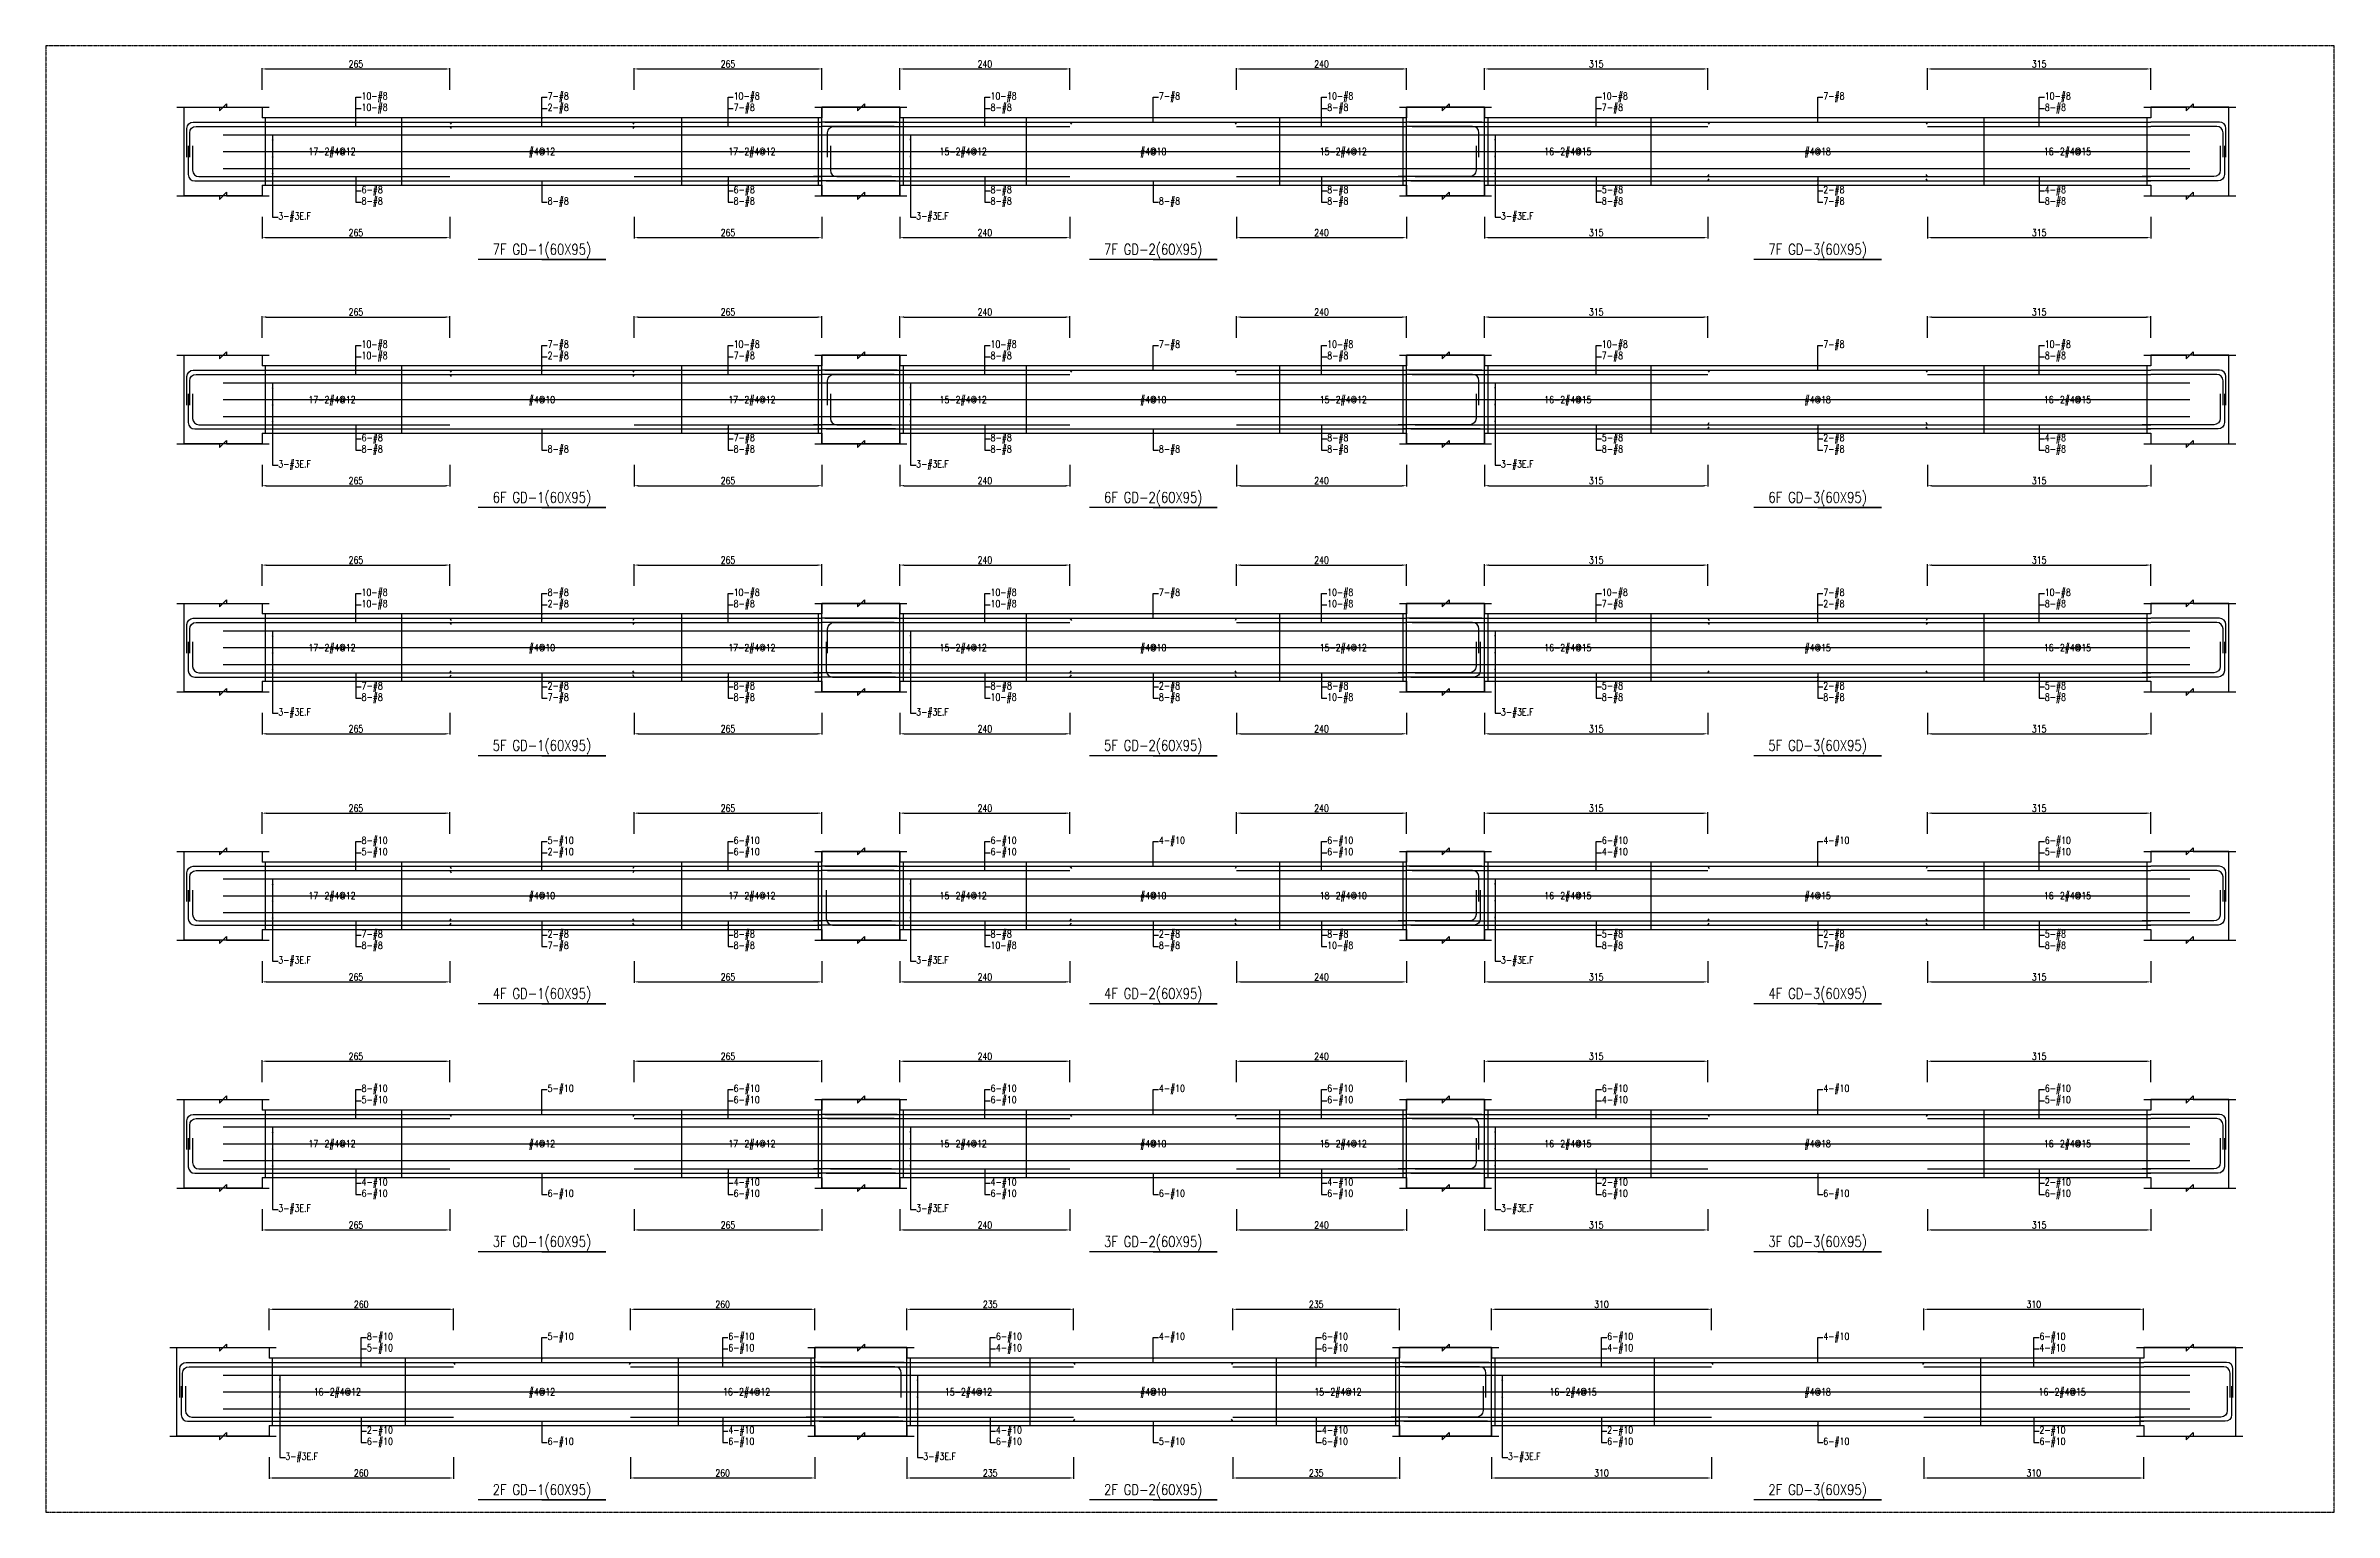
# Model space of a CAD drawing. Header units: millimetres. Extents: x 0 to 84580, y -12276 to 4373.
# Drawn here: x 42290 to 45519, y -6138 to -4069 of the extents above; entities that cross this region are included whole.
import ezdxf
from ezdxf.enums import TextEntityAlignment as Align

# ---------------------------------------------------------------- set-up
doc = ezdxf.new("R2010")
doc.units = ezdxf.units.MM
doc.header["$MEASUREMENT"] = 0
doc.linetypes.add('CENTER', pattern=[2, 1.25, -0.25, 0.25, -0.25])
for name, color, linetype in [('S-DIM', 2, 'Continuous'), ('S-GRID', 1, 'CENTER'), ('S-LEADER', 2, 'Continuous'), ('S-RC', 130, 'Continuous'), ('S-REINF', 6, 'Continuous'), ('S-TEXT', 2, 'Continuous')]:
    doc.layers.add(name, color=color, linetype=linetype)
doc.styles.add('CS4', font='romans.shx', dxfattribs={"width": 0.8, "bigfont": 'lsp.shx'})
doc.styles.get("Standard").update_dxf_attribs({"font": 'arial.ttf'})
doc.dimstyles.new('ISO-25', dxfattribs={"dimtxt": 2.5, "dimasz": 2.5, "dimexe": 1.25, "dimexo": 0.625, "dimtad": 1, "dimtxsty": 'Standard', "dimcen": 2.5, "dimadec": 0, "dimazin": 0, "dimtfac": 1, "dimtmove": 0, "dimatfit": 3, "dimfxl": 0, "dimarcsym": 0})

msp = doc.modelspace()

# ---------------------------------------------------------------- texts
at = {"layer": 'S-LEADER', "char_height": 10, "attachment_point": 4, "style": 'CS4'}
for s, insert in [('10-#8', (42735.634, -4141.671)), ('7-#8', (42998.134, -4141.671)), ('10-#8', (43260.634, -4141.671)), ('10-#8', (43623.134, -4141.671)), ('7-#8', (43860.634, -4141.671)), ('10-#8', (44098.134, -4141.671)), ('10-#8', (44485.634, -4141.671)), ('7-#8', (44798.134, -4141.671)), ('10-#8', (45110.634, -4141.671)), ('10-#8', (42735.634, -4157.671)), ('2-#8', (42998.134, -4157.671)), ('7-#8', (43260.634, -4157.671)), ('8-#8', (43623.134, -4157.671)), ('8-#8', (44098.134, -4157.671)), ('7-#8', (44485.634, -4157.671)), ('8-#8', (45110.634, -4157.671)), ('8-#8', (42735.634, -4289.671)), ('6-#8', (42735.634, -4273.671)), ('8-#8', (42998.134, -4289.671)), ('8-#8', (43260.634, -4289.671)), ('6-#8', (43260.634, -4273.671)), ('8-#8', (43623.134, -4273.671)), ('8-#8', (43623.134, -4289.671)), ('8-#8', (43860.634, -4289.671)), ('8-#8', (44098.134, -4273.671)), ('8-#8', (44098.134, -4289.671)), ('5-#8', (44485.634, -4273.671)), ('8-#8', (44485.634, -4289.671)), ('2-#8', (44798.134, -4273.671)), ('7-#8', (44798.134, -4289.671)), ('4-#8', (45110.634, -4273.671)), ('8-#8', (45110.634, -4289.671)), ('10-#8', (42735.634, -4491.671)), ('7-#8', (42998.134, -4491.671)), ('10-#8', (43260.634, -4491.671)), ('10-#8', (43623.134, -4491.671)), ('7-#8', (43860.634, -4491.671)), ('10-#8', (44098.134, -4491.671)), ('10-#8', (44485.634, -4491.671)), ('7-#8', (44798.134, -4491.671)), ('10-#8', (45110.634, -4491.671)), ('10-#8', (42735.634, -4507.671)), ('2-#8', (42998.134, -4507.671)), ('7-#8', (43260.634, -4507.671)), ('8-#8', (43623.134, -4507.671)), ('8-#8', (44098.134, -4507.671)), ('7-#8', (44485.634, -4507.671)), ('8-#8', (45110.634, -4507.671)), ('6-#8', (42735.634, -4623.671)), ('7-#8', (43260.634, -4623.671)), ('8-#8', (43623.134, -4623.671)), ('8-#8', (44098.134, -4623.671)), ('5-#8', (44485.634, -4623.671)), ('2-#8', (44798.134, -4623.671)), ('4-#8', (45110.634, -4623.671)), ('8-#8', (42735.634, -4639.671)), ('8-#8', (42998.134, -4639.671)), ('8-#8', (43260.634, -4639.671)), ('8-#8', (43623.134, -4639.671)), ('8-#8', (43860.634, -4639.671)), ('8-#8', (44098.134, -4639.671)), ('8-#8', (44485.634, -4639.671)), ('7-#8', (44798.134, -4639.671)), ('8-#8', (45110.634, -4639.671)), ('10-#8', (42735.634, -4841.671)), ('8-#8', (42998.134, -4841.671)), ('10-#8', (43260.634, -4841.671)), ('10-#8', (43623.134, -4841.671)), ('7-#8', (43860.634, -4841.671)), ('10-#8', (44098.134, -4841.671)), ('10-#8', (44485.634, -4841.671)), ('7-#8', (44798.134, -4841.671)), ('10-#8', (45110.634, -4841.671)), ('10-#8', (42735.634, -4857.671)), ('2-#8', (42998.134, -4857.671)), ('8-#8', (43260.634, -4857.671)), ('10-#8', (43623.134, -4857.671)), ('10-#8', (44098.134, -4857.671)), ('7-#8', (44485.634, -4857.671)), ('2-#8', (44798.134, -4857.671)), ('8-#8', (45110.634, -4857.671)), ('7-#8', (42735.634, -4973.671)), ('2-#8', (42998.134, -4973.671)), ('8-#8', (43260.634, -4973.671)), ('8-#8', (43623.134, -4973.671)), ('2-#8', (43860.634, -4973.671)), ('8-#8', (44098.134, -4973.671)), ('5-#8', (44485.634, -4973.671)), ('2-#8', (44798.134, -4973.671)), ('5-#8', (45110.634, -4973.671)), ('8-#8', (42735.634, -4989.671)), ('7-#8', (42998.134, -4989.671)), ('8-#8', (43260.634, -4989.671)), ('10-#8', (43623.134, -4989.671)), ('8-#8', (43860.634, -4989.671)), ('10-#8', (44098.134, -4989.671)), ('8-#8', (44485.634, -4989.671)), ('8-#8', (44798.134, -4989.671)), ('8-#8', (45110.634, -4989.671)), ('8-#10', (42735.634, -5191.671)), ('5-#10', (42998.134, -5191.671)), ('6-#10', (43260.634, -5191.671)), ('6-#10', (43623.134, -5191.671)), ('4-#10', (43860.634, -5191.671)), ('6-#10', (44098.134, -5191.671)), ('6-#10', (44485.634, -5191.671)), ('4-#10', (44798.134, -5191.671)), ('6-#10', (45110.634, -5191.671)), ('5-#10', (42735.634, -5207.671)), ('2-#10', (42998.134, -5207.671)), ('6-#10', (43260.634, -5207.671)), ('6-#10', (43623.134, -5207.671)), ('6-#10', (44098.134, -5207.671)), ('4-#10', (44485.634, -5207.671)), ('5-#10', (45110.634, -5207.671)), ('7-#8', (42735.634, -5323.671)), ('2-#8', (42998.134, -5323.671)), ('8-#8', (43260.634, -5323.671)), ('8-#8', (43623.134, -5323.671)), ('2-#8', (43860.634, -5323.671)), ('8-#8', (44098.134, -5323.671)), ('5-#8', (44485.634, -5323.671)), ('2-#8', (44798.134, -5323.671)), ('5-#8', (45110.634, -5323.671)), ('8-#8', (42735.634, -5339.671)), ('7-#8', (42998.134, -5339.671)), ('8-#8', (43260.634, -5339.671)), ('10-#8', (43623.134, -5339.671)), ('8-#8', (43860.634, -5339.671)), ('10-#8', (44098.134, -5339.671)), ('8-#8', (44485.634, -5339.671)), ('7-#8', (44798.134, -5339.671)), ('8-#8', (45110.634, -5339.671)), ('8-#10', (42735.634, -5541.671)), ('5-#10', (42735.634, -5557.671)), ('5-#10', (42998.134, -5541.671)), ('6-#10', (43260.634, -5541.671)), ('6-#10', (43260.634, -5557.671)), ('6-#10', (43623.134, -5541.671)), ('6-#10', (43623.134, -5557.671)), ('4-#10', (43860.634, -5541.671)), ('6-#10', (44098.134, -5541.671)), ('6-#10', (44098.134, -5557.671)), ('4-#10', (44485.634, -5557.671)), ('6-#10', (44485.634, -5541.671)), ('4-#10', (44798.134, -5541.671)), ('5-#10', (45110.634, -5557.671)), ('6-#10', (45110.634, -5541.671)), ('4-#10', (42735.634, -5673.671)), ('6-#10', (42735.634, -5689.671)), ('6-#10', (42998.134, -5689.671)), ('4-#10', (43260.634, -5673.671)), ('6-#10', (43260.634, -5689.671)), ('4-#10', (43623.134, -5673.671)), ('6-#10', (43623.134, -5689.671)), ('6-#10', (43860.634, -5689.671)), ('4-#10', (44098.134, -5673.671)), ('6-#10', (44098.134, -5689.671)), ('2-#10', (44485.634, -5673.671)), ('6-#10', (44485.634, -5689.671)), ('6-#10', (44798.134, -5689.671)), ('2-#10', (45110.634, -5673.671)), ('6-#10', (45110.634, -5689.671)), ('8-#10', (42743.134, -5891.671)), ('5-#10', (42743.134, -5907.671)), ('5-#10', (42998.134, -5891.671)), ('6-#10', (43253.134, -5891.671)), ('6-#10', (43253.134, -5907.671)), ('4-#10', (43630.634, -5907.671)), ('6-#10', (43630.634, -5891.671)), ('4-#10', (43860.634, -5891.671)), ('6-#10', (44090.634, -5891.671)), ('6-#10', (44090.634, -5907.671)), ('4-#10', (44493.134, -5907.671)), ('6-#10', (44493.134, -5891.671)), ('4-#10', (44798.134, -5891.671)), ('4-#10', (45103.134, -5907.671)), ('6-#10', (45103.134, -5891.671)), ('2-#10', (42743.134, -6023.671)), ('6-#10', (42743.134, -6039.671)), ('6-#10', (42998.134, -6039.671)), ('4-#10', (43253.134, -6023.671)), ('6-#10', (43253.134, -6039.671)), ('4-#10', (43630.634, -6023.671)), ('6-#10', (43630.634, -6039.671)), ('5-#10', (43860.634, -6039.671)), ('4-#10', (44090.634, -6023.671)), ('6-#10', (44090.634, -6039.671)), ('2-#10', (44493.134, -6023.671)), ('6-#10', (44493.134, -6039.671)), ('6-#10', (44798.134, -6039.671)), ('2-#10', (45103.134, -6023.671)), ('6-#10', (45103.134, -6039.671))]:
    msp.add_mtext(s, dxfattribs=dict(at, insert=insert))
at = {"layer": 'S-LEADER', "color": 3, "char_height": 10, "attachment_point": 4, "style": 'CS4'}
for insert in [(42618.134, -4310.671), (43518.134, -4310.671), (44343.134, -4310.671), (42618.134, -4660.671), (43518.134, -4660.671), (44343.134, -4660.671), (42618.134, -5010.671), (43518.134, -5010.671), (44343.134, -5010.671), (42618.134, -5360.671), (43518.134, -5360.671), (44343.134, -5360.671), (42618.134, -5710.671), (43518.134, -5710.671), (44343.134, -5710.671), (42628.134, -6060.671), (43528.134, -6060.671), (44353.134, -6060.671)]:
    msp.add_mtext('3-#3E.F', dxfattribs=dict(at, insert=insert))
at = {"layer": 'S-RC', "style": 'CS4', "width": 0.8}
for s, p in [('7F GD-1(60X95)', (42990.134, -4363.671)), ('7F GD-2(60X95)', (43852.634, -4363.671)), ('7F GD-3(60X95)', (44790.134, -4363.671)), ('6F GD-1(60X95)', (42990.134, -4713.671)), ('6F GD-2(60X95)', (43852.634, -4713.671)), ('6F GD-3(60X95)', (44790.134, -4713.671)), ('5F GD-1(60X95)', (42990.134, -5063.671)), ('5F GD-2(60X95)', (43852.634, -5063.671)), ('5F GD-3(60X95)', (44790.134, -5063.671)), ('4F GD-1(60X95)', (42990.134, -5413.671)), ('4F GD-2(60X95)', (43852.634, -5413.671)), ('4F GD-3(60X95)', (44790.134, -5413.671)), ('3F GD-1(60X95)', (42990.134, -5763.671)), ('3F GD-2(60X95)', (43852.634, -5763.671)), ('3F GD-3(60X95)', (44790.134, -5763.671)), ('2F GD-1(60X95)', (42990.134, -6113.671)), ('2F GD-2(60X95)', (43852.634, -6113.671)), ('2F GD-3(60X95)', (44790.134, -6113.671))]:
    msp.add_text(s, height=15, dxfattribs=at).set_placement(p, align=Align.CENTER)
at = {"layer": 'S-TEXT', "color": 1, "style": 'CS4', "width": 0.8}
for s, p in [('17-2#4@12', (42693.884, -4223.171)), ('#4@12', (42990.134, -4223.171)), ('17-2#4@12', (43286.384, -4223.171)), ('15-2#4@12', (43584.509, -4223.171)), ('#4@10', (43852.634, -4223.171)), ('15-2#4@12', (44120.759, -4223.171)), ('16-2#4@15', (44437.634, -4223.171)), ('#4@18', (44790.134, -4223.171)), ('16-2#4@15', (45142.634, -4223.171)), ('17-2#4@12', (42693.884, -4573.171)), ('#4@10', (42990.134, -4573.171)), ('17-2#4@12', (43286.384, -4573.171)), ('15-2#4@12', (43584.509, -4573.171)), ('#4@10', (43852.634, -4573.171)), ('15-2#4@12', (44120.759, -4573.171)), ('16-2#4@15', (44437.634, -4573.171)), ('#4@18', (44790.134, -4573.171)), ('16-2#4@15', (45142.634, -4573.171)), ('17-2#4@12', (42693.884, -4923.171)), ('#4@10', (42990.134, -4923.171)), ('17-2#4@12', (43286.384, -4923.171)), ('15-2#4@12', (43584.509, -4923.171)), ('#4@10', (43852.634, -4923.171)), ('15-2#4@12', (44120.759, -4923.171)), ('16-2#4@15', (44437.634, -4923.171)), ('#4@15', (44790.134, -4923.171)), ('16-2#4@15', (45142.634, -4923.171)), ('17-2#4@12', (42693.884, -5273.171)), ('#4@10', (42990.134, -5273.171)), ('17-2#4@12', (43286.384, -5273.171)), ('15-2#4@12', (43584.509, -5273.171)), ('#4@10', (43852.634, -5273.171)), ('18-2#4@10', (44120.759, -5273.171)), ('16-2#4@15', (44437.634, -5273.171)), ('#4@15', (44790.134, -5273.171)), ('16-2#4@15', (45142.634, -5273.171)), ('17-2#4@12', (42693.884, -5623.171)), ('#4@12', (42990.134, -5623.171)), ('17-2#4@12', (43286.384, -5623.171)), ('15-2#4@12', (43584.509, -5623.171)), ('#4@10', (43852.634, -5623.171)), ('15-2#4@12', (44120.759, -5623.171)), ('16-2#4@15', (44437.634, -5623.171)), ('#4@18', (44790.134, -5623.171)), ('16-2#4@15', (45142.634, -5623.171)), ('16-2#4@12', (42701.384, -5973.171)), ('#4@12', (42990.134, -5973.171)), ('16-2#4@12', (43278.884, -5973.171)), ('15-2#4@12', (43592.009, -5973.171)), ('#4@10', (43852.634, -5973.171)), ('15-2#4@12', (44113.259, -5973.171)), ('16-2#4@15', (44445.134, -5973.171)), ('#4@18', (44790.134, -5973.171)), ('16-2#4@15', (45135.134, -5973.171))]:
    msp.add_text(s, height=10, dxfattribs=at).set_placement(p, align=Align.CENTER)

# ---------------------------------------------------------------- blocks, each defined once
blk = doc.blocks.new('*D1619')
at = {"layer": 'DEFPOINTS', "color": 0, "transparency": 16777216}
for p in [(42865.1, -5851.7), (42605.1, -5881.7), (42865.1, -5881.7)]:
    blk.add_point(p, dxfattribs=at)
at = {"layer": 'S-DIM', "color": 0, "lineweight": -2, "transparency": 16777216}
for p, q in [((42605.1, -5881), (42605.1, -5850.4)), ((42611.1, -5851.7), (42859.1, -5851.7)), ((42865.1, -5881), (42865.1, -5850.4))]:
    blk.add_line(p, q, dxfattribs=at)
at = {"layer": 'S-DIM', "color": 0, "transparency": 16777216}
for points in [[(42611.1, -5850.7), (42611.1, -5852.7), (42605.1, -5851.7)], [(42859.1, -5850.7), (42859.1, -5852.7), (42865.1, -5851.7)]]:
    blk.add_solid(points, dxfattribs=at)
at = {"layer": 'S-DIM', "color": 0, "transparency": 16777216, "insert": (42735.1, -5844.7), "char_height": 10, "attachment_point": 5, "style": 'CS4'}
blk.add_mtext('260', dxfattribs=at)
blk = doc.blocks.new('*D1620')
at = {"layer": 'DEFPOINTS', "color": 0, "transparency": 16777216}
for p in [(43375.1, -5851.7), (43115.1, -5881.7), (43375.1, -5881.7)]:
    blk.add_point(p, dxfattribs=at)
at = {"layer": 'S-DIM', "color": 0, "lineweight": -2, "transparency": 16777216}
for p, q in [((43115.1, -5881), (43115.1, -5850.4)), ((43121.1, -5851.7), (43369.1, -5851.7)), ((43375.1, -5881), (43375.1, -5850.4))]:
    blk.add_line(p, q, dxfattribs=at)
at = {"layer": 'S-DIM', "color": 0, "transparency": 16777216}
for points in [[(43121.1, -5850.7), (43121.1, -5852.7), (43115.1, -5851.7)], [(43369.1, -5850.7), (43369.1, -5852.7), (43375.1, -5851.7)]]:
    blk.add_solid(points, dxfattribs=at)
at = {"layer": 'S-DIM', "color": 0, "transparency": 16777216, "insert": (43245.1, -5844.7), "char_height": 10, "attachment_point": 5, "style": 'CS4'}
blk.add_mtext('260', dxfattribs=at)
blk = doc.blocks.new('*D1621')
at = {"layer": 'DEFPOINTS', "color": 0, "transparency": 16777216}
for p in [(42605.1, -6059.7), (42865.1, -6059.7), (42865.1, -6089.7)]:
    blk.add_point(p, dxfattribs=at)
at = {"layer": 'S-DIM', "color": 0, "lineweight": -2, "transparency": 16777216}
for p, q in [((42605.1, -6060.3), (42605.1, -6090.9)), ((42865.1, -6060.3), (42865.1, -6090.9)), ((42611.1, -6089.7), (42859.1, -6089.7))]:
    blk.add_line(p, q, dxfattribs=at)
at = {"layer": 'S-DIM', "color": 0, "transparency": 16777216}
for points in [[(42611.1, -6088.7), (42611.1, -6090.7), (42605.1, -6089.7)], [(42859.1, -6088.7), (42859.1, -6090.7), (42865.1, -6089.7)]]:
    blk.add_solid(points, dxfattribs=at)
at = {"layer": 'S-DIM', "color": 0, "transparency": 16777216, "insert": (42735.1, -6082.7), "char_height": 10, "attachment_point": 5, "style": 'CS4'}
blk.add_mtext('260', dxfattribs=at)
blk = doc.blocks.new('*D1622')
at = {"layer": 'DEFPOINTS', "color": 0, "transparency": 16777216}
for p in [(43115.1, -6059.7), (43375.1, -6059.7), (43375.1, -6089.7)]:
    blk.add_point(p, dxfattribs=at)
at = {"layer": 'S-DIM', "color": 0, "lineweight": -2, "transparency": 16777216}
for p, q in [((43115.1, -6060.3), (43115.1, -6090.9)), ((43375.1, -6060.3), (43375.1, -6090.9)), ((43121.1, -6089.7), (43369.1, -6089.7))]:
    blk.add_line(p, q, dxfattribs=at)
at = {"layer": 'S-DIM', "color": 0, "transparency": 16777216}
for points in [[(43121.1, -6088.7), (43121.1, -6090.7), (43115.1, -6089.7)], [(43369.1, -6088.7), (43369.1, -6090.7), (43375.1, -6089.7)]]:
    blk.add_solid(points, dxfattribs=at)
at = {"layer": 'S-DIM', "color": 0, "transparency": 16777216, "insert": (43245.1, -6082.7), "char_height": 10, "attachment_point": 5, "style": 'CS4'}
blk.add_mtext('260', dxfattribs=at)
blk = doc.blocks.new('*D1623')
at = {"layer": 'DEFPOINTS', "color": 0, "transparency": 16777216}
for p in [(42860.1, -5501.7), (42595.1, -5531.7), (42860.1, -5531.7)]:
    blk.add_point(p, dxfattribs=at)
at = {"layer": 'S-DIM', "color": 0, "lineweight": -2, "transparency": 16777216}
for p, q in [((42595.1, -5531), (42595.1, -5500.4)), ((42601.1, -5501.7), (42854.1, -5501.7)), ((42860.1, -5531), (42860.1, -5500.4))]:
    blk.add_line(p, q, dxfattribs=at)
at = {"layer": 'S-DIM', "color": 0, "transparency": 16777216}
for points in [[(42601.1, -5500.7), (42601.1, -5502.7), (42595.1, -5501.7)], [(42854.1, -5500.7), (42854.1, -5502.7), (42860.1, -5501.7)]]:
    blk.add_solid(points, dxfattribs=at)
at = {"layer": 'S-DIM', "color": 0, "transparency": 16777216, "insert": (42727.6, -5494.7), "char_height": 10, "attachment_point": 5, "style": 'CS4'}
blk.add_mtext('265', dxfattribs=at)
blk = doc.blocks.new('*D1624')
at = {"layer": 'DEFPOINTS', "color": 0, "transparency": 16777216}
for p in [(43385.1, -5501.7), (43120.1, -5531.7), (43385.1, -5531.7)]:
    blk.add_point(p, dxfattribs=at)
at = {"layer": 'S-DIM', "color": 0, "lineweight": -2, "transparency": 16777216}
for p, q in [((43120.1, -5531), (43120.1, -5500.4)), ((43126.1, -5501.7), (43379.1, -5501.7)), ((43385.1, -5531), (43385.1, -5500.4))]:
    blk.add_line(p, q, dxfattribs=at)
at = {"layer": 'S-DIM', "color": 0, "transparency": 16777216}
for points in [[(43126.1, -5500.7), (43126.1, -5502.7), (43120.1, -5501.7)], [(43379.1, -5500.7), (43379.1, -5502.7), (43385.1, -5501.7)]]:
    blk.add_solid(points, dxfattribs=at)
at = {"layer": 'S-DIM', "color": 0, "transparency": 16777216, "insert": (43252.6, -5494.7), "char_height": 10, "attachment_point": 5, "style": 'CS4'}
blk.add_mtext('265', dxfattribs=at)
blk = doc.blocks.new('*D1625')
at = {"layer": 'DEFPOINTS', "color": 0, "transparency": 16777216}
for p in [(42595.1, -5709.7), (42860.1, -5709.7), (42860.1, -5739.7)]:
    blk.add_point(p, dxfattribs=at)
at = {"layer": 'S-DIM', "color": 0, "lineweight": -2, "transparency": 16777216}
for p, q in [((42595.1, -5710.3), (42595.1, -5740.9)), ((42860.1, -5710.3), (42860.1, -5740.9)), ((42601.1, -5739.7), (42854.1, -5739.7))]:
    blk.add_line(p, q, dxfattribs=at)
at = {"layer": 'S-DIM', "color": 0, "transparency": 16777216}
for points in [[(42601.1, -5738.7), (42601.1, -5740.7), (42595.1, -5739.7)], [(42854.1, -5738.7), (42854.1, -5740.7), (42860.1, -5739.7)]]:
    blk.add_solid(points, dxfattribs=at)
at = {"layer": 'S-DIM', "color": 0, "transparency": 16777216, "insert": (42727.6, -5732.7), "char_height": 10, "attachment_point": 5, "style": 'CS4'}
blk.add_mtext('265', dxfattribs=at)
blk = doc.blocks.new('*D1626')
at = {"layer": 'DEFPOINTS', "color": 0, "transparency": 16777216}
for p in [(43120.1, -5709.7), (43385.1, -5709.7), (43385.1, -5739.7)]:
    blk.add_point(p, dxfattribs=at)
at = {"layer": 'S-DIM', "color": 0, "lineweight": -2, "transparency": 16777216}
for p, q in [((43120.1, -5710.3), (43120.1, -5740.9)), ((43385.1, -5710.3), (43385.1, -5740.9)), ((43126.1, -5739.7), (43379.1, -5739.7))]:
    blk.add_line(p, q, dxfattribs=at)
at = {"layer": 'S-DIM', "color": 0, "transparency": 16777216}
for points in [[(43126.1, -5738.7), (43126.1, -5740.7), (43120.1, -5739.7)], [(43379.1, -5738.7), (43379.1, -5740.7), (43385.1, -5739.7)]]:
    blk.add_solid(points, dxfattribs=at)
at = {"layer": 'S-DIM', "color": 0, "transparency": 16777216, "insert": (43252.6, -5732.7), "char_height": 10, "attachment_point": 5, "style": 'CS4'}
blk.add_mtext('265', dxfattribs=at)
blk = doc.blocks.new('*D1627')
at = {"layer": 'DEFPOINTS', "color": 0, "transparency": 16777216}
for p in [(42860.1, -5151.7), (42595.1, -5181.7), (42860.1, -5181.7)]:
    blk.add_point(p, dxfattribs=at)
at = {"layer": 'S-DIM', "color": 0, "lineweight": -2, "transparency": 16777216}
for p, q in [((42595.1, -5181), (42595.1, -5150.4)), ((42601.1, -5151.7), (42854.1, -5151.7)), ((42860.1, -5181), (42860.1, -5150.4))]:
    blk.add_line(p, q, dxfattribs=at)
at = {"layer": 'S-DIM', "color": 0, "transparency": 16777216}
for points in [[(42601.1, -5150.7), (42601.1, -5152.7), (42595.1, -5151.7)], [(42854.1, -5150.7), (42854.1, -5152.7), (42860.1, -5151.7)]]:
    blk.add_solid(points, dxfattribs=at)
at = {"layer": 'S-DIM', "color": 0, "transparency": 16777216, "insert": (42727.6, -5144.7), "char_height": 10, "attachment_point": 5, "style": 'CS4'}
blk.add_mtext('265', dxfattribs=at)
blk = doc.blocks.new('*D1628')
at = {"layer": 'DEFPOINTS', "color": 0, "transparency": 16777216}
for p in [(43385.1, -5151.7), (43120.1, -5181.7), (43385.1, -5181.7)]:
    blk.add_point(p, dxfattribs=at)
at = {"layer": 'S-DIM', "color": 0, "lineweight": -2, "transparency": 16777216}
for p, q in [((43120.1, -5181), (43120.1, -5150.4)), ((43126.1, -5151.7), (43379.1, -5151.7)), ((43385.1, -5181), (43385.1, -5150.4))]:
    blk.add_line(p, q, dxfattribs=at)
at = {"layer": 'S-DIM', "color": 0, "transparency": 16777216}
for points in [[(43126.1, -5150.7), (43126.1, -5152.7), (43120.1, -5151.7)], [(43379.1, -5150.7), (43379.1, -5152.7), (43385.1, -5151.7)]]:
    blk.add_solid(points, dxfattribs=at)
at = {"layer": 'S-DIM', "color": 0, "transparency": 16777216, "insert": (43252.6, -5144.7), "char_height": 10, "attachment_point": 5, "style": 'CS4'}
blk.add_mtext('265', dxfattribs=at)
blk = doc.blocks.new('*D1629')
at = {"layer": 'DEFPOINTS', "color": 0, "transparency": 16777216}
for p in [(42595.1, -5359.7), (42860.1, -5359.7), (42860.1, -5389.7)]:
    blk.add_point(p, dxfattribs=at)
at = {"layer": 'S-DIM', "color": 0, "lineweight": -2, "transparency": 16777216}
for p, q in [((42595.1, -5360.3), (42595.1, -5390.9)), ((42601.1, -5389.7), (42854.1, -5389.7)), ((42860.1, -5360.3), (42860.1, -5390.9))]:
    blk.add_line(p, q, dxfattribs=at)
at = {"layer": 'S-DIM', "color": 0, "transparency": 16777216}
for points in [[(42601.1, -5388.7), (42601.1, -5390.7), (42595.1, -5389.7)], [(42854.1, -5388.7), (42854.1, -5390.7), (42860.1, -5389.7)]]:
    blk.add_solid(points, dxfattribs=at)
at = {"layer": 'S-DIM', "color": 0, "transparency": 16777216, "insert": (42727.6, -5382.7), "char_height": 10, "attachment_point": 5, "style": 'CS4'}
blk.add_mtext('265', dxfattribs=at)
blk = doc.blocks.new('*D1630')
at = {"layer": 'DEFPOINTS', "color": 0, "transparency": 16777216}
for p in [(43120.1, -5359.7), (43385.1, -5359.7), (43385.1, -5389.7)]:
    blk.add_point(p, dxfattribs=at)
at = {"layer": 'S-DIM', "color": 0, "lineweight": -2, "transparency": 16777216}
for p, q in [((43120.1, -5360.3), (43120.1, -5390.9)), ((43126.1, -5389.7), (43379.1, -5389.7)), ((43385.1, -5360.3), (43385.1, -5390.9))]:
    blk.add_line(p, q, dxfattribs=at)
at = {"layer": 'S-DIM', "color": 0, "transparency": 16777216}
for points in [[(43126.1, -5388.7), (43126.1, -5390.7), (43120.1, -5389.7)], [(43379.1, -5388.7), (43379.1, -5390.7), (43385.1, -5389.7)]]:
    blk.add_solid(points, dxfattribs=at)
at = {"layer": 'S-DIM', "color": 0, "transparency": 16777216, "insert": (43252.6, -5382.7), "char_height": 10, "attachment_point": 5, "style": 'CS4'}
blk.add_mtext('265', dxfattribs=at)
blk = doc.blocks.new('*D1631')
at = {"layer": 'DEFPOINTS', "color": 0, "transparency": 16777216}
for p in [(42860.1, -4801.7), (42595.1, -4831.7), (42860.1, -4831.7)]:
    blk.add_point(p, dxfattribs=at)
at = {"layer": 'S-DIM', "color": 0, "lineweight": -2, "transparency": 16777216}
for p, q in [((42595.1, -4831), (42595.1, -4800.4)), ((42601.1, -4801.7), (42854.1, -4801.7)), ((42860.1, -4831), (42860.1, -4800.4))]:
    blk.add_line(p, q, dxfattribs=at)
at = {"layer": 'S-DIM', "color": 0, "transparency": 16777216}
for points in [[(42601.1, -4800.7), (42601.1, -4802.7), (42595.1, -4801.7)], [(42854.1, -4800.7), (42854.1, -4802.7), (42860.1, -4801.7)]]:
    blk.add_solid(points, dxfattribs=at)
at = {"layer": 'S-DIM', "color": 0, "transparency": 16777216, "insert": (42727.6, -4794.7), "char_height": 10, "attachment_point": 5, "style": 'CS4'}
blk.add_mtext('265', dxfattribs=at)
blk = doc.blocks.new('*D1566')
at = {"layer": 'DEFPOINTS', "color": 0, "transparency": 16777216}
for p in [(43385.1, -4801.7), (43120.1, -4831.7), (43385.1, -4831.7)]:
    blk.add_point(p, dxfattribs=at)
at = {"layer": 'S-DIM', "color": 0, "lineweight": -2, "transparency": 16777216}
for p, q in [((43120.1, -4831), (43120.1, -4800.4)), ((43126.1, -4801.7), (43379.1, -4801.7)), ((43385.1, -4831), (43385.1, -4800.4))]:
    blk.add_line(p, q, dxfattribs=at)
at = {"layer": 'S-DIM', "color": 0, "transparency": 16777216}
for points in [[(43126.1, -4800.7), (43126.1, -4802.7), (43120.1, -4801.7)], [(43379.1, -4800.7), (43379.1, -4802.7), (43385.1, -4801.7)]]:
    blk.add_solid(points, dxfattribs=at)
at = {"layer": 'S-DIM', "color": 0, "transparency": 16777216, "insert": (43252.6, -4794.7), "char_height": 10, "attachment_point": 5, "style": 'CS4'}
blk.add_mtext('265', dxfattribs=at)
blk = doc.blocks.new('*D1567')
at = {"layer": 'DEFPOINTS', "color": 0, "transparency": 16777216}
for p in [(42595.1, -5009.7), (42860.1, -5009.7), (42860.1, -5039.7)]:
    blk.add_point(p, dxfattribs=at)
at = {"layer": 'S-DIM', "color": 0, "lineweight": -2, "transparency": 16777216}
for p, q in [((42595.1, -5010.3), (42595.1, -5040.9)), ((42860.1, -5010.3), (42860.1, -5040.9)), ((42601.1, -5039.7), (42854.1, -5039.7))]:
    blk.add_line(p, q, dxfattribs=at)
at = {"layer": 'S-DIM', "color": 0, "transparency": 16777216}
for points in [[(42601.1, -5038.7), (42601.1, -5040.7), (42595.1, -5039.7)], [(42854.1, -5038.7), (42854.1, -5040.7), (42860.1, -5039.7)]]:
    blk.add_solid(points, dxfattribs=at)
at = {"layer": 'S-DIM', "color": 0, "transparency": 16777216, "insert": (42727.6, -5032.7), "char_height": 10, "attachment_point": 5, "style": 'CS4'}
blk.add_mtext('265', dxfattribs=at)
blk = doc.blocks.new('*D1568')
at = {"layer": 'DEFPOINTS', "color": 0, "transparency": 16777216}
for p in [(43120.1, -5009.7), (43385.1, -5009.7), (43385.1, -5039.7)]:
    blk.add_point(p, dxfattribs=at)
at = {"layer": 'S-DIM', "color": 0, "lineweight": -2, "transparency": 16777216}
for p, q in [((43120.1, -5010.3), (43120.1, -5040.9)), ((43385.1, -5010.3), (43385.1, -5040.9)), ((43126.1, -5039.7), (43379.1, -5039.7))]:
    blk.add_line(p, q, dxfattribs=at)
at = {"layer": 'S-DIM', "color": 0, "transparency": 16777216}
for points in [[(43126.1, -5038.7), (43126.1, -5040.7), (43120.1, -5039.7)], [(43379.1, -5038.7), (43379.1, -5040.7), (43385.1, -5039.7)]]:
    blk.add_solid(points, dxfattribs=at)
at = {"layer": 'S-DIM', "color": 0, "transparency": 16777216, "insert": (43252.6, -5032.7), "char_height": 10, "attachment_point": 5, "style": 'CS4'}
blk.add_mtext('265', dxfattribs=at)
blk = doc.blocks.new('*D1569')
at = {"layer": 'DEFPOINTS', "color": 0, "transparency": 16777216}
for p in [(42860.1, -4451.7), (42595.1, -4481.7), (42860.1, -4481.7)]:
    blk.add_point(p, dxfattribs=at)
at = {"layer": 'S-DIM', "color": 0, "lineweight": -2, "transparency": 16777216}
for p, q in [((42595.1, -4481), (42595.1, -4450.4)), ((42601.1, -4451.7), (42854.1, -4451.7)), ((42860.1, -4481), (42860.1, -4450.4))]:
    blk.add_line(p, q, dxfattribs=at)
at = {"layer": 'S-DIM', "color": 0, "transparency": 16777216}
for points in [[(42601.1, -4450.7), (42601.1, -4452.7), (42595.1, -4451.7)], [(42854.1, -4450.7), (42854.1, -4452.7), (42860.1, -4451.7)]]:
    blk.add_solid(points, dxfattribs=at)
at = {"layer": 'S-DIM', "color": 0, "transparency": 16777216, "insert": (42727.6, -4444.7), "char_height": 10, "attachment_point": 5, "style": 'CS4'}
blk.add_mtext('265', dxfattribs=at)
blk = doc.blocks.new('*D1570')
at = {"layer": 'DEFPOINTS', "color": 0, "transparency": 16777216}
for p in [(43385.1, -4451.7), (43120.1, -4481.7), (43385.1, -4481.7)]:
    blk.add_point(p, dxfattribs=at)
at = {"layer": 'S-DIM', "color": 0, "lineweight": -2, "transparency": 16777216}
for p, q in [((43120.1, -4481), (43120.1, -4450.4)), ((43126.1, -4451.7), (43379.1, -4451.7)), ((43385.1, -4481), (43385.1, -4450.4))]:
    blk.add_line(p, q, dxfattribs=at)
at = {"layer": 'S-DIM', "color": 0, "transparency": 16777216}
for points in [[(43126.1, -4450.7), (43126.1, -4452.7), (43120.1, -4451.7)], [(43379.1, -4450.7), (43379.1, -4452.7), (43385.1, -4451.7)]]:
    blk.add_solid(points, dxfattribs=at)
at = {"layer": 'S-DIM', "color": 0, "transparency": 16777216, "insert": (43252.6, -4444.7), "char_height": 10, "attachment_point": 5, "style": 'CS4'}
blk.add_mtext('265', dxfattribs=at)
blk = doc.blocks.new('*D1571')
at = {"layer": 'DEFPOINTS', "color": 0, "transparency": 16777216}
for p in [(42595.1, -4659.7), (42860.1, -4659.7), (42860.1, -4689.7)]:
    blk.add_point(p, dxfattribs=at)
at = {"layer": 'S-DIM', "color": 0, "lineweight": -2, "transparency": 16777216}
for p, q in [((42595.1, -4660.3), (42595.1, -4690.9)), ((42860.1, -4660.3), (42860.1, -4690.9)), ((42601.1, -4689.7), (42854.1, -4689.7))]:
    blk.add_line(p, q, dxfattribs=at)
at = {"layer": 'S-DIM', "color": 0, "transparency": 16777216}
for points in [[(42601.1, -4688.7), (42601.1, -4690.7), (42595.1, -4689.7)], [(42854.1, -4688.7), (42854.1, -4690.7), (42860.1, -4689.7)]]:
    blk.add_solid(points, dxfattribs=at)
at = {"layer": 'S-DIM', "color": 0, "transparency": 16777216, "insert": (42727.6, -4682.7), "char_height": 10, "attachment_point": 5, "style": 'CS4'}
blk.add_mtext('265', dxfattribs=at)
blk = doc.blocks.new('*D1572')
at = {"layer": 'DEFPOINTS', "color": 0, "transparency": 16777216}
for p in [(43120.1, -4659.7), (43385.1, -4659.7), (43385.1, -4689.7)]:
    blk.add_point(p, dxfattribs=at)
at = {"layer": 'S-DIM', "color": 0, "lineweight": -2, "transparency": 16777216}
for p, q in [((43120.1, -4660.3), (43120.1, -4690.9)), ((43385.1, -4660.3), (43385.1, -4690.9)), ((43126.1, -4689.7), (43379.1, -4689.7))]:
    blk.add_line(p, q, dxfattribs=at)
at = {"layer": 'S-DIM', "color": 0, "transparency": 16777216}
for points in [[(43126.1, -4688.7), (43126.1, -4690.7), (43120.1, -4689.7)], [(43379.1, -4688.7), (43379.1, -4690.7), (43385.1, -4689.7)]]:
    blk.add_solid(points, dxfattribs=at)
at = {"layer": 'S-DIM', "color": 0, "transparency": 16777216, "insert": (43252.6, -4682.7), "char_height": 10, "attachment_point": 5, "style": 'CS4'}
blk.add_mtext('265', dxfattribs=at)
blk = doc.blocks.new('*D1560')
at = {"layer": 'DEFPOINTS', "color": 0, "transparency": 16777216}
for p in [(42595.1, -4131.7), (42860.1, -4101.7), (42860.1, -4131.7)]:
    blk.add_point(p, dxfattribs=at)
at = {"layer": 'S-DIM', "color": 0, "lineweight": -2, "transparency": 16777216}
for p, q in [((42595.1, -4131), (42595.1, -4100.4)), ((42860.1, -4131), (42860.1, -4100.4)), ((42601.1, -4101.7), (42854.1, -4101.7))]:
    blk.add_line(p, q, dxfattribs=at)
at = {"layer": 'S-DIM', "color": 0, "transparency": 16777216}
for points in [[(42601.1, -4100.7), (42601.1, -4102.7), (42595.1, -4101.7)], [(42854.1, -4100.7), (42854.1, -4102.7), (42860.1, -4101.7)]]:
    blk.add_solid(points, dxfattribs=at)
at = {"layer": 'S-DIM', "color": 0, "transparency": 16777216, "insert": (42727.6, -4094.7), "char_height": 10, "attachment_point": 5, "style": 'CS4'}
blk.add_mtext('265', dxfattribs=at)
blk = doc.blocks.new('*D1561')
at = {"layer": 'DEFPOINTS', "color": 0, "transparency": 16777216}
for p in [(43120.1, -4131.7), (43385.1, -4101.7), (43385.1, -4131.7)]:
    blk.add_point(p, dxfattribs=at)
at = {"layer": 'S-DIM', "color": 0, "lineweight": -2, "transparency": 16777216}
for p, q in [((43120.1, -4131), (43120.1, -4100.4)), ((43385.1, -4131), (43385.1, -4100.4)), ((43126.1, -4101.7), (43379.1, -4101.7))]:
    blk.add_line(p, q, dxfattribs=at)
at = {"layer": 'S-DIM', "color": 0, "transparency": 16777216}
for points in [[(43126.1, -4100.7), (43126.1, -4102.7), (43120.1, -4101.7)], [(43379.1, -4100.7), (43379.1, -4102.7), (43385.1, -4101.7)]]:
    blk.add_solid(points, dxfattribs=at)
at = {"layer": 'S-DIM', "color": 0, "transparency": 16777216, "insert": (43252.6, -4094.7), "char_height": 10, "attachment_point": 5, "style": 'CS4'}
blk.add_mtext('265', dxfattribs=at)
blk = doc.blocks.new('*D1562')
at = {"layer": 'DEFPOINTS', "color": 0, "transparency": 16777216}
for p in [(42595.1, -4309.7), (42860.1, -4309.7), (42860.1, -4339.7)]:
    blk.add_point(p, dxfattribs=at)
at = {"layer": 'S-DIM', "color": 0, "lineweight": -2, "transparency": 16777216}
for p, q in [((42595.1, -4310.3), (42595.1, -4340.9)), ((42860.1, -4310.3), (42860.1, -4340.9)), ((42601.1, -4339.7), (42854.1, -4339.7))]:
    blk.add_line(p, q, dxfattribs=at)
at = {"layer": 'S-DIM', "color": 0, "transparency": 16777216}
for points in [[(42601.1, -4338.7), (42601.1, -4340.7), (42595.1, -4339.7)], [(42854.1, -4338.7), (42854.1, -4340.7), (42860.1, -4339.7)]]:
    blk.add_solid(points, dxfattribs=at)
at = {"layer": 'S-DIM', "color": 0, "transparency": 16777216, "insert": (42727.6, -4332.7), "char_height": 10, "attachment_point": 5, "style": 'CS4'}
blk.add_mtext('265', dxfattribs=at)
blk = doc.blocks.new('*D1563')
at = {"layer": 'DEFPOINTS', "color": 0, "transparency": 16777216}
for p in [(43120.1, -4309.7), (43385.1, -4309.7), (43385.1, -4339.7)]:
    blk.add_point(p, dxfattribs=at)
at = {"layer": 'S-DIM', "color": 0, "lineweight": -2, "transparency": 16777216}
for p, q in [((43120.1, -4310.3), (43120.1, -4340.9)), ((43385.1, -4310.3), (43385.1, -4340.9)), ((43126.1, -4339.7), (43379.1, -4339.7))]:
    blk.add_line(p, q, dxfattribs=at)
at = {"layer": 'S-DIM', "color": 0, "transparency": 16777216}
for points in [[(43126.1, -4338.7), (43126.1, -4340.7), (43120.1, -4339.7)], [(43379.1, -4338.7), (43379.1, -4340.7), (43385.1, -4339.7)]]:
    blk.add_solid(points, dxfattribs=at)
at = {"layer": 'S-DIM', "color": 0, "transparency": 16777216, "insert": (43252.6, -4332.7), "char_height": 10, "attachment_point": 5, "style": 'CS4'}
blk.add_mtext('265', dxfattribs=at)
blk = doc.blocks.new('*D1564')
at = {"layer": 'DEFPOINTS', "color": 0, "transparency": 16777216}
for p in [(43740.1, -5851.7), (43505.1, -5881.7), (43740.1, -5881.7)]:
    blk.add_point(p, dxfattribs=at)
at = {"layer": 'S-DIM', "color": 0, "lineweight": -2, "transparency": 16777216}
for p, q in [((43505.1, -5881), (43505.1, -5850.4)), ((43511.1, -5851.7), (43734.1, -5851.7)), ((43740.1, -5881), (43740.1, -5850.4))]:
    blk.add_line(p, q, dxfattribs=at)
at = {"layer": 'S-DIM', "color": 0, "transparency": 16777216}
for points in [[(43511.1, -5850.7), (43511.1, -5852.7), (43505.1, -5851.7)], [(43734.1, -5850.7), (43734.1, -5852.7), (43740.1, -5851.7)]]:
    blk.add_solid(points, dxfattribs=at)
at = {"layer": 'S-DIM', "color": 0, "transparency": 16777216, "insert": (43622.6, -5844.7), "char_height": 10, "attachment_point": 5, "style": 'CS4'}
blk.add_mtext('235', dxfattribs=at)
blk = doc.blocks.new('*D1565')
at = {"layer": 'DEFPOINTS', "color": 0, "transparency": 16777216}
for p in [(44200.1, -5851.7), (43965.1, -5881.7), (44200.1, -5881.7)]:
    blk.add_point(p, dxfattribs=at)
at = {"layer": 'S-DIM', "color": 0, "lineweight": -2, "transparency": 16777216}
for p, q in [((43965.1, -5881), (43965.1, -5850.4)), ((43971.1, -5851.7), (44194.1, -5851.7)), ((44200.1, -5881), (44200.1, -5850.4))]:
    blk.add_line(p, q, dxfattribs=at)
at = {"layer": 'S-DIM', "color": 0, "transparency": 16777216}
for points in [[(43971.1, -5850.7), (43971.1, -5852.7), (43965.1, -5851.7)], [(44194.1, -5850.7), (44194.1, -5852.7), (44200.1, -5851.7)]]:
    blk.add_solid(points, dxfattribs=at)
at = {"layer": 'S-DIM', "color": 0, "transparency": 16777216, "insert": (44082.6, -5844.7), "char_height": 10, "attachment_point": 5, "style": 'CS4'}
blk.add_mtext('235', dxfattribs=at)
blk = doc.blocks.new('*D1581')
at = {"layer": 'DEFPOINTS', "color": 0, "transparency": 16777216}
for p in [(43505.1, -6059.7), (43740.1, -6059.7), (43740.1, -6089.7)]:
    blk.add_point(p, dxfattribs=at)
at = {"layer": 'S-DIM', "color": 0, "lineweight": -2, "transparency": 16777216}
for p, q in [((43505.1, -6060.3), (43505.1, -6090.9)), ((43740.1, -6060.3), (43740.1, -6090.9)), ((43511.1, -6089.7), (43734.1, -6089.7))]:
    blk.add_line(p, q, dxfattribs=at)
at = {"layer": 'S-DIM', "color": 0, "transparency": 16777216}
for points in [[(43511.1, -6088.7), (43511.1, -6090.7), (43505.1, -6089.7)], [(43734.1, -6088.7), (43734.1, -6090.7), (43740.1, -6089.7)]]:
    blk.add_solid(points, dxfattribs=at)
at = {"layer": 'S-DIM', "color": 0, "transparency": 16777216, "insert": (43622.6, -6082.7), "char_height": 10, "attachment_point": 5, "style": 'CS4'}
blk.add_mtext('235', dxfattribs=at)
blk = doc.blocks.new('*D1582')
at = {"layer": 'DEFPOINTS', "color": 0, "transparency": 16777216}
for p in [(43965.1, -6059.7), (44200.1, -6059.7), (44200.1, -6089.7)]:
    blk.add_point(p, dxfattribs=at)
at = {"layer": 'S-DIM', "color": 0, "lineweight": -2, "transparency": 16777216}
for p, q in [((43965.1, -6060.3), (43965.1, -6090.9)), ((44200.1, -6060.3), (44200.1, -6090.9)), ((43971.1, -6089.7), (44194.1, -6089.7))]:
    blk.add_line(p, q, dxfattribs=at)
at = {"layer": 'S-DIM', "color": 0, "transparency": 16777216}
for points in [[(43971.1, -6088.7), (43971.1, -6090.7), (43965.1, -6089.7)], [(44194.1, -6088.7), (44194.1, -6090.7), (44200.1, -6089.7)]]:
    blk.add_solid(points, dxfattribs=at)
at = {"layer": 'S-DIM', "color": 0, "transparency": 16777216, "insert": (44082.6, -6082.7), "char_height": 10, "attachment_point": 5, "style": 'CS4'}
blk.add_mtext('235', dxfattribs=at)
blk = doc.blocks.new('*D1583')
at = {"layer": 'DEFPOINTS', "color": 0, "transparency": 16777216}
for p in [(43735.1, -5501.7), (43495.1, -5531.7), (43735.1, -5531.7)]:
    blk.add_point(p, dxfattribs=at)
at = {"layer": 'S-DIM', "color": 0, "lineweight": -2, "transparency": 16777216}
for p, q in [((43495.1, -5531), (43495.1, -5500.4)), ((43501.1, -5501.7), (43729.1, -5501.7)), ((43735.1, -5531), (43735.1, -5500.4))]:
    blk.add_line(p, q, dxfattribs=at)
at = {"layer": 'S-DIM', "color": 0, "transparency": 16777216}
for points in [[(43501.1, -5500.7), (43501.1, -5502.7), (43495.1, -5501.7)], [(43729.1, -5500.7), (43729.1, -5502.7), (43735.1, -5501.7)]]:
    blk.add_solid(points, dxfattribs=at)
at = {"layer": 'S-DIM', "color": 0, "transparency": 16777216, "insert": (43615.1, -5494.7), "char_height": 10, "attachment_point": 5, "style": 'CS4'}
blk.add_mtext('240', dxfattribs=at)
blk = doc.blocks.new('*D1584')
at = {"layer": 'DEFPOINTS', "color": 0, "transparency": 16777216}
for p in [(44210.1, -5501.7), (43970.1, -5531.7), (44210.1, -5531.7)]:
    blk.add_point(p, dxfattribs=at)
at = {"layer": 'S-DIM', "color": 0, "lineweight": -2, "transparency": 16777216}
for p, q in [((43970.1, -5531), (43970.1, -5500.4)), ((43976.1, -5501.7), (44204.1, -5501.7)), ((44210.1, -5531), (44210.1, -5500.4))]:
    blk.add_line(p, q, dxfattribs=at)
at = {"layer": 'S-DIM', "color": 0, "transparency": 16777216}
for points in [[(43976.1, -5500.7), (43976.1, -5502.7), (43970.1, -5501.7)], [(44204.1, -5500.7), (44204.1, -5502.7), (44210.1, -5501.7)]]:
    blk.add_solid(points, dxfattribs=at)
at = {"layer": 'S-DIM', "color": 0, "transparency": 16777216, "insert": (44090.1, -5494.7), "char_height": 10, "attachment_point": 5, "style": 'CS4'}
blk.add_mtext('240', dxfattribs=at)
blk = doc.blocks.new('*D1585')
at = {"layer": 'DEFPOINTS', "color": 0, "transparency": 16777216}
for p in [(43495.1, -5709.7), (43735.1, -5709.7), (43735.1, -5739.7)]:
    blk.add_point(p, dxfattribs=at)
at = {"layer": 'S-DIM', "color": 0, "lineweight": -2, "transparency": 16777216}
for p, q in [((43495.1, -5710.3), (43495.1, -5740.9)), ((43735.1, -5710.3), (43735.1, -5740.9)), ((43501.1, -5739.7), (43729.1, -5739.7))]:
    blk.add_line(p, q, dxfattribs=at)
at = {"layer": 'S-DIM', "color": 0, "transparency": 16777216}
for points in [[(43501.1, -5738.7), (43501.1, -5740.7), (43495.1, -5739.7)], [(43729.1, -5738.7), (43729.1, -5740.7), (43735.1, -5739.7)]]:
    blk.add_solid(points, dxfattribs=at)
at = {"layer": 'S-DIM', "color": 0, "transparency": 16777216, "insert": (43615.1, -5732.7), "char_height": 10, "attachment_point": 5, "style": 'CS4'}
blk.add_mtext('240', dxfattribs=at)
blk = doc.blocks.new('*D1586')
at = {"layer": 'DEFPOINTS', "color": 0, "transparency": 16777216}
for p in [(43970.1, -5709.7), (44210.1, -5709.7), (44210.1, -5739.7)]:
    blk.add_point(p, dxfattribs=at)
at = {"layer": 'S-DIM', "color": 0, "lineweight": -2, "transparency": 16777216}
for p, q in [((43970.1, -5710.3), (43970.1, -5740.9)), ((44210.1, -5710.3), (44210.1, -5740.9)), ((43976.1, -5739.7), (44204.1, -5739.7))]:
    blk.add_line(p, q, dxfattribs=at)
at = {"layer": 'S-DIM', "color": 0, "transparency": 16777216}
for points in [[(43976.1, -5738.7), (43976.1, -5740.7), (43970.1, -5739.7)], [(44204.1, -5738.7), (44204.1, -5740.7), (44210.1, -5739.7)]]:
    blk.add_solid(points, dxfattribs=at)
at = {"layer": 'S-DIM', "color": 0, "transparency": 16777216, "insert": (44090.1, -5732.7), "char_height": 10, "attachment_point": 5, "style": 'CS4'}
blk.add_mtext('240', dxfattribs=at)
blk = doc.blocks.new('*D1573')
at = {"layer": 'DEFPOINTS', "color": 0, "transparency": 16777216}
for p in [(43735.1, -5151.7), (43495.1, -5181.7), (43735.1, -5181.7)]:
    blk.add_point(p, dxfattribs=at)
at = {"layer": 'S-DIM', "color": 0, "lineweight": -2, "transparency": 16777216}
for p, q in [((43495.1, -5181), (43495.1, -5150.4)), ((43501.1, -5151.7), (43729.1, -5151.7)), ((43735.1, -5181), (43735.1, -5150.4))]:
    blk.add_line(p, q, dxfattribs=at)
at = {"layer": 'S-DIM', "color": 0, "transparency": 16777216}
for points in [[(43501.1, -5150.7), (43501.1, -5152.7), (43495.1, -5151.7)], [(43729.1, -5150.7), (43729.1, -5152.7), (43735.1, -5151.7)]]:
    blk.add_solid(points, dxfattribs=at)
at = {"layer": 'S-DIM', "color": 0, "transparency": 16777216, "insert": (43615.1, -5144.7), "char_height": 10, "attachment_point": 5, "style": 'CS4'}
blk.add_mtext('240', dxfattribs=at)
blk = doc.blocks.new('*D1574')
at = {"layer": 'DEFPOINTS', "color": 0, "transparency": 16777216}
for p in [(44210.1, -5151.7), (43970.1, -5181.7), (44210.1, -5181.7)]:
    blk.add_point(p, dxfattribs=at)
at = {"layer": 'S-DIM', "color": 0, "lineweight": -2, "transparency": 16777216}
for p, q in [((43970.1, -5181), (43970.1, -5150.4)), ((43976.1, -5151.7), (44204.1, -5151.7)), ((44210.1, -5181), (44210.1, -5150.4))]:
    blk.add_line(p, q, dxfattribs=at)
at = {"layer": 'S-DIM', "color": 0, "transparency": 16777216}
for points in [[(43976.1, -5150.7), (43976.1, -5152.7), (43970.1, -5151.7)], [(44204.1, -5150.7), (44204.1, -5152.7), (44210.1, -5151.7)]]:
    blk.add_solid(points, dxfattribs=at)
at = {"layer": 'S-DIM', "color": 0, "transparency": 16777216, "insert": (44090.1, -5144.7), "char_height": 10, "attachment_point": 5, "style": 'CS4'}
blk.add_mtext('240', dxfattribs=at)
blk = doc.blocks.new('*D1575')
at = {"layer": 'DEFPOINTS', "color": 0, "transparency": 16777216}
for p in [(43495.1, -5359.7), (43735.1, -5359.7), (43735.1, -5389.7)]:
    blk.add_point(p, dxfattribs=at)
at = {"layer": 'S-DIM', "color": 0, "lineweight": -2, "transparency": 16777216}
for p, q in [((43495.1, -5360.3), (43495.1, -5390.9)), ((43501.1, -5389.7), (43729.1, -5389.7)), ((43735.1, -5360.3), (43735.1, -5390.9))]:
    blk.add_line(p, q, dxfattribs=at)
at = {"layer": 'S-DIM', "color": 0, "transparency": 16777216}
for points in [[(43501.1, -5388.7), (43501.1, -5390.7), (43495.1, -5389.7)], [(43729.1, -5388.7), (43729.1, -5390.7), (43735.1, -5389.7)]]:
    blk.add_solid(points, dxfattribs=at)
at = {"layer": 'S-DIM', "color": 0, "transparency": 16777216, "insert": (43615.1, -5382.7), "char_height": 10, "attachment_point": 5, "style": 'CS4'}
blk.add_mtext('240', dxfattribs=at)
blk = doc.blocks.new('*D1576')
at = {"layer": 'DEFPOINTS', "color": 0, "transparency": 16777216}
for p in [(43970.1, -5359.7), (44210.1, -5359.7), (44210.1, -5389.7)]:
    blk.add_point(p, dxfattribs=at)
at = {"layer": 'S-DIM', "color": 0, "lineweight": -2, "transparency": 16777216}
for p, q in [((43970.1, -5360.3), (43970.1, -5390.9)), ((43976.1, -5389.7), (44204.1, -5389.7)), ((44210.1, -5360.3), (44210.1, -5390.9))]:
    blk.add_line(p, q, dxfattribs=at)
at = {"layer": 'S-DIM', "color": 0, "transparency": 16777216}
for points in [[(43976.1, -5388.7), (43976.1, -5390.7), (43970.1, -5389.7)], [(44204.1, -5388.7), (44204.1, -5390.7), (44210.1, -5389.7)]]:
    blk.add_solid(points, dxfattribs=at)
at = {"layer": 'S-DIM', "color": 0, "transparency": 16777216, "insert": (44090.1, -5382.7), "char_height": 10, "attachment_point": 5, "style": 'CS4'}
blk.add_mtext('240', dxfattribs=at)
blk = doc.blocks.new('*D1577')
at = {"layer": 'DEFPOINTS', "color": 0, "transparency": 16777216}
for p in [(43735.1, -4801.7), (43495.1, -4831.7), (43735.1, -4831.7)]:
    blk.add_point(p, dxfattribs=at)
at = {"layer": 'S-DIM', "color": 0, "lineweight": -2, "transparency": 16777216}
for p, q in [((43495.1, -4831), (43495.1, -4800.4)), ((43501.1, -4801.7), (43729.1, -4801.7)), ((43735.1, -4831), (43735.1, -4800.4))]:
    blk.add_line(p, q, dxfattribs=at)
at = {"layer": 'S-DIM', "color": 0, "transparency": 16777216}
for points in [[(43501.1, -4800.7), (43501.1, -4802.7), (43495.1, -4801.7)], [(43729.1, -4800.7), (43729.1, -4802.7), (43735.1, -4801.7)]]:
    blk.add_solid(points, dxfattribs=at)
at = {"layer": 'S-DIM', "color": 0, "transparency": 16777216, "insert": (43615.1, -4794.7), "char_height": 10, "attachment_point": 5, "style": 'CS4'}
blk.add_mtext('240', dxfattribs=at)
blk = doc.blocks.new('*D1578')
at = {"layer": 'DEFPOINTS', "color": 0, "transparency": 16777216}
for p in [(44210.1, -4801.7), (43970.1, -4831.7), (44210.1, -4831.7)]:
    blk.add_point(p, dxfattribs=at)
at = {"layer": 'S-DIM', "color": 0, "lineweight": -2, "transparency": 16777216}
for p, q in [((43970.1, -4831), (43970.1, -4800.4)), ((43976.1, -4801.7), (44204.1, -4801.7)), ((44210.1, -4831), (44210.1, -4800.4))]:
    blk.add_line(p, q, dxfattribs=at)
at = {"layer": 'S-DIM', "color": 0, "transparency": 16777216}
for points in [[(43976.1, -4800.7), (43976.1, -4802.7), (43970.1, -4801.7)], [(44204.1, -4800.7), (44204.1, -4802.7), (44210.1, -4801.7)]]:
    blk.add_solid(points, dxfattribs=at)
at = {"layer": 'S-DIM', "color": 0, "transparency": 16777216, "insert": (44090.1, -4794.7), "char_height": 10, "attachment_point": 5, "style": 'CS4'}
blk.add_mtext('240', dxfattribs=at)
blk = doc.blocks.new('*D1579')
at = {"layer": 'DEFPOINTS', "color": 0, "transparency": 16777216}
for p in [(43495.1, -5009.7), (43735.1, -5009.7), (43735.1, -5039.7)]:
    blk.add_point(p, dxfattribs=at)
at = {"layer": 'S-DIM', "color": 0, "lineweight": -2, "transparency": 16777216}
for p, q in [((43495.1, -5010.3), (43495.1, -5040.9)), ((43735.1, -5010.3), (43735.1, -5040.9)), ((43501.1, -5039.7), (43729.1, -5039.7))]:
    blk.add_line(p, q, dxfattribs=at)
at = {"layer": 'S-DIM', "color": 0, "transparency": 16777216}
for points in [[(43501.1, -5038.7), (43501.1, -5040.7), (43495.1, -5039.7)], [(43729.1, -5038.7), (43729.1, -5040.7), (43735.1, -5039.7)]]:
    blk.add_solid(points, dxfattribs=at)
at = {"layer": 'S-DIM', "color": 0, "transparency": 16777216, "insert": (43615.1, -5032.7), "char_height": 10, "attachment_point": 5, "style": 'CS4'}
blk.add_mtext('240', dxfattribs=at)
blk = doc.blocks.new('*D1580')
at = {"layer": 'DEFPOINTS', "color": 0, "transparency": 16777216}
for p in [(43970.1, -5009.7), (44210.1, -5009.7), (44210.1, -5039.7)]:
    blk.add_point(p, dxfattribs=at)
at = {"layer": 'S-DIM', "color": 0, "lineweight": -2, "transparency": 16777216}
for p, q in [((43970.1, -5010.3), (43970.1, -5040.9)), ((44210.1, -5010.3), (44210.1, -5040.9)), ((43976.1, -5039.7), (44204.1, -5039.7))]:
    blk.add_line(p, q, dxfattribs=at)
at = {"layer": 'S-DIM', "color": 0, "transparency": 16777216}
for points in [[(43976.1, -5038.7), (43976.1, -5040.7), (43970.1, -5039.7)], [(44204.1, -5038.7), (44204.1, -5040.7), (44210.1, -5039.7)]]:
    blk.add_solid(points, dxfattribs=at)
at = {"layer": 'S-DIM', "color": 0, "transparency": 16777216, "insert": (44090.1, -5032.7), "char_height": 10, "attachment_point": 5, "style": 'CS4'}
blk.add_mtext('240', dxfattribs=at)
blk = doc.blocks.new('*D1607')
at = {"layer": 'DEFPOINTS', "color": 0, "transparency": 16777216}
for p in [(43735.1, -4451.7), (43495.1, -4481.7), (43735.1, -4481.7)]:
    blk.add_point(p, dxfattribs=at)
at = {"layer": 'S-DIM', "color": 0, "lineweight": -2, "transparency": 16777216}
for p, q in [((43495.1, -4481), (43495.1, -4450.4)), ((43501.1, -4451.7), (43729.1, -4451.7)), ((43735.1, -4481), (43735.1, -4450.4))]:
    blk.add_line(p, q, dxfattribs=at)
at = {"layer": 'S-DIM', "color": 0, "transparency": 16777216}
for points in [[(43501.1, -4450.7), (43501.1, -4452.7), (43495.1, -4451.7)], [(43729.1, -4450.7), (43729.1, -4452.7), (43735.1, -4451.7)]]:
    blk.add_solid(points, dxfattribs=at)
at = {"layer": 'S-DIM', "color": 0, "transparency": 16777216, "insert": (43615.1, -4444.7), "char_height": 10, "attachment_point": 5, "style": 'CS4'}
blk.add_mtext('240', dxfattribs=at)
blk = doc.blocks.new('*D1608')
at = {"layer": 'DEFPOINTS', "color": 0, "transparency": 16777216}
for p in [(44210.1, -4451.7), (43970.1, -4481.7), (44210.1, -4481.7)]:
    blk.add_point(p, dxfattribs=at)
at = {"layer": 'S-DIM', "color": 0, "lineweight": -2, "transparency": 16777216}
for p, q in [((43970.1, -4481), (43970.1, -4450.4)), ((43976.1, -4451.7), (44204.1, -4451.7)), ((44210.1, -4481), (44210.1, -4450.4))]:
    blk.add_line(p, q, dxfattribs=at)
at = {"layer": 'S-DIM', "color": 0, "transparency": 16777216}
for points in [[(43976.1, -4450.7), (43976.1, -4452.7), (43970.1, -4451.7)], [(44204.1, -4450.7), (44204.1, -4452.7), (44210.1, -4451.7)]]:
    blk.add_solid(points, dxfattribs=at)
at = {"layer": 'S-DIM', "color": 0, "transparency": 16777216, "insert": (44090.1, -4444.7), "char_height": 10, "attachment_point": 5, "style": 'CS4'}
blk.add_mtext('240', dxfattribs=at)
blk = doc.blocks.new('*D1609')
at = {"layer": 'DEFPOINTS', "color": 0, "transparency": 16777216}
for p in [(43495.1, -4659.7), (43735.1, -4659.7), (43735.1, -4689.7)]:
    blk.add_point(p, dxfattribs=at)
at = {"layer": 'S-DIM', "color": 0, "lineweight": -2, "transparency": 16777216}
for p, q in [((43495.1, -4660.3), (43495.1, -4690.9)), ((43735.1, -4660.3), (43735.1, -4690.9)), ((43501.1, -4689.7), (43729.1, -4689.7))]:
    blk.add_line(p, q, dxfattribs=at)
at = {"layer": 'S-DIM', "color": 0, "transparency": 16777216}
for points in [[(43501.1, -4688.7), (43501.1, -4690.7), (43495.1, -4689.7)], [(43729.1, -4688.7), (43729.1, -4690.7), (43735.1, -4689.7)]]:
    blk.add_solid(points, dxfattribs=at)
at = {"layer": 'S-DIM', "color": 0, "transparency": 16777216, "insert": (43615.1, -4682.7), "char_height": 10, "attachment_point": 5, "style": 'CS4'}
blk.add_mtext('240', dxfattribs=at)
blk = doc.blocks.new('*D1610')
at = {"layer": 'DEFPOINTS', "color": 0, "transparency": 16777216}
for p in [(43970.1, -4659.7), (44210.1, -4659.7), (44210.1, -4689.7)]:
    blk.add_point(p, dxfattribs=at)
at = {"layer": 'S-DIM', "color": 0, "lineweight": -2, "transparency": 16777216}
for p, q in [((43970.1, -4660.3), (43970.1, -4690.9)), ((44210.1, -4660.3), (44210.1, -4690.9)), ((43976.1, -4689.7), (44204.1, -4689.7))]:
    blk.add_line(p, q, dxfattribs=at)
at = {"layer": 'S-DIM', "color": 0, "transparency": 16777216}
for points in [[(43976.1, -4688.7), (43976.1, -4690.7), (43970.1, -4689.7)], [(44204.1, -4688.7), (44204.1, -4690.7), (44210.1, -4689.7)]]:
    blk.add_solid(points, dxfattribs=at)
at = {"layer": 'S-DIM', "color": 0, "transparency": 16777216, "insert": (44090.1, -4682.7), "char_height": 10, "attachment_point": 5, "style": 'CS4'}
blk.add_mtext('240', dxfattribs=at)
blk = doc.blocks.new('*D1611')
at = {"layer": 'DEFPOINTS', "color": 0, "transparency": 16777216}
for p in [(43495.1, -4131.7), (43735.1, -4101.7), (43735.1, -4131.7)]:
    blk.add_point(p, dxfattribs=at)
at = {"layer": 'S-DIM', "color": 0, "lineweight": -2, "transparency": 16777216}
for p, q in [((43495.1, -4131), (43495.1, -4100.4)), ((43735.1, -4131), (43735.1, -4100.4)), ((43501.1, -4101.7), (43729.1, -4101.7))]:
    blk.add_line(p, q, dxfattribs=at)
at = {"layer": 'S-DIM', "color": 0, "transparency": 16777216}
for points in [[(43501.1, -4100.7), (43501.1, -4102.7), (43495.1, -4101.7)], [(43729.1, -4100.7), (43729.1, -4102.7), (43735.1, -4101.7)]]:
    blk.add_solid(points, dxfattribs=at)
at = {"layer": 'S-DIM', "color": 0, "transparency": 16777216, "insert": (43615.1, -4094.7), "char_height": 10, "attachment_point": 5, "style": 'CS4'}
blk.add_mtext('240', dxfattribs=at)
blk = doc.blocks.new('*D1612')
at = {"layer": 'DEFPOINTS', "color": 0, "transparency": 16777216}
for p in [(43970.1, -4131.7), (44210.1, -4101.7), (44210.1, -4131.7)]:
    blk.add_point(p, dxfattribs=at)
at = {"layer": 'S-DIM', "color": 0, "lineweight": -2, "transparency": 16777216}
for p, q in [((43970.1, -4131), (43970.1, -4100.4)), ((44210.1, -4131), (44210.1, -4100.4)), ((43976.1, -4101.7), (44204.1, -4101.7))]:
    blk.add_line(p, q, dxfattribs=at)
at = {"layer": 'S-DIM', "color": 0, "transparency": 16777216}
for points in [[(43976.1, -4100.7), (43976.1, -4102.7), (43970.1, -4101.7)], [(44204.1, -4100.7), (44204.1, -4102.7), (44210.1, -4101.7)]]:
    blk.add_solid(points, dxfattribs=at)
at = {"layer": 'S-DIM', "color": 0, "transparency": 16777216, "insert": (44090.1, -4094.7), "char_height": 10, "attachment_point": 5, "style": 'CS4'}
blk.add_mtext('240', dxfattribs=at)
blk = doc.blocks.new('*D1600')
at = {"layer": 'DEFPOINTS', "color": 0, "transparency": 16777216}
for p in [(43495.1, -4309.7), (43735.1, -4309.7), (43735.1, -4339.7)]:
    blk.add_point(p, dxfattribs=at)
at = {"layer": 'S-DIM', "color": 0, "lineweight": -2, "transparency": 16777216}
for p, q in [((43495.1, -4310.3), (43495.1, -4340.9)), ((43735.1, -4310.3), (43735.1, -4340.9)), ((43501.1, -4339.7), (43729.1, -4339.7))]:
    blk.add_line(p, q, dxfattribs=at)
at = {"layer": 'S-DIM', "color": 0, "transparency": 16777216}
for points in [[(43501.1, -4338.7), (43501.1, -4340.7), (43495.1, -4339.7)], [(43729.1, -4338.7), (43729.1, -4340.7), (43735.1, -4339.7)]]:
    blk.add_solid(points, dxfattribs=at)
at = {"layer": 'S-DIM', "color": 0, "transparency": 16777216, "insert": (43615.1, -4332.7), "char_height": 10, "attachment_point": 5, "style": 'CS4'}
blk.add_mtext('240', dxfattribs=at)
blk = doc.blocks.new('*D1601')
at = {"layer": 'DEFPOINTS', "color": 0, "transparency": 16777216}
for p in [(43970.1, -4309.7), (44210.1, -4309.7), (44210.1, -4339.7)]:
    blk.add_point(p, dxfattribs=at)
at = {"layer": 'S-DIM', "color": 0, "lineweight": -2, "transparency": 16777216}
for p, q in [((43970.1, -4310.3), (43970.1, -4340.9)), ((44210.1, -4310.3), (44210.1, -4340.9)), ((43976.1, -4339.7), (44204.1, -4339.7))]:
    blk.add_line(p, q, dxfattribs=at)
at = {"layer": 'S-DIM', "color": 0, "transparency": 16777216}
for points in [[(43976.1, -4338.7), (43976.1, -4340.7), (43970.1, -4339.7)], [(44204.1, -4338.7), (44204.1, -4340.7), (44210.1, -4339.7)]]:
    blk.add_solid(points, dxfattribs=at)
at = {"layer": 'S-DIM', "color": 0, "transparency": 16777216, "insert": (44090.1, -4332.7), "char_height": 10, "attachment_point": 5, "style": 'CS4'}
blk.add_mtext('240', dxfattribs=at)
blk = doc.blocks.new('*D1602')
at = {"layer": 'DEFPOINTS', "color": 0, "transparency": 16777216}
for p in [(44640.1, -5851.7), (44330.1, -5881.7), (44640.1, -5881.7)]:
    blk.add_point(p, dxfattribs=at)
at = {"layer": 'S-DIM', "color": 0, "lineweight": -2, "transparency": 16777216}
for p, q in [((44330.1, -5881), (44330.1, -5850.4)), ((44336.1, -5851.7), (44634.1, -5851.7)), ((44640.1, -5881), (44640.1, -5850.4))]:
    blk.add_line(p, q, dxfattribs=at)
at = {"layer": 'S-DIM', "color": 0, "transparency": 16777216}
for points in [[(44336.1, -5850.7), (44336.1, -5852.7), (44330.1, -5851.7)], [(44634.1, -5850.7), (44634.1, -5852.7), (44640.1, -5851.7)]]:
    blk.add_solid(points, dxfattribs=at)
at = {"layer": 'S-DIM', "color": 0, "transparency": 16777216, "insert": (44485.1, -5844.7), "char_height": 10, "attachment_point": 5, "style": 'CS4'}
blk.add_mtext('310', dxfattribs=at)
blk = doc.blocks.new('*D1603')
at = {"layer": 'DEFPOINTS', "color": 0, "transparency": 16777216}
for p in [(45250.1, -5851.7), (44940.1, -5881.7), (45250.1, -5881.7)]:
    blk.add_point(p, dxfattribs=at)
at = {"layer": 'S-DIM', "color": 0, "lineweight": -2, "transparency": 16777216}
for p, q in [((44940.1, -5881), (44940.1, -5850.4)), ((44946.1, -5851.7), (45244.1, -5851.7)), ((45250.1, -5881), (45250.1, -5850.4))]:
    blk.add_line(p, q, dxfattribs=at)
at = {"layer": 'S-DIM', "color": 0, "transparency": 16777216}
for points in [[(44946.1, -5850.7), (44946.1, -5852.7), (44940.1, -5851.7)], [(45244.1, -5850.7), (45244.1, -5852.7), (45250.1, -5851.7)]]:
    blk.add_solid(points, dxfattribs=at)
at = {"layer": 'S-DIM', "color": 0, "transparency": 16777216, "insert": (45095.1, -5844.7), "char_height": 10, "attachment_point": 5, "style": 'CS4'}
blk.add_mtext('310', dxfattribs=at)
blk = doc.blocks.new('*D1604')
at = {"layer": 'DEFPOINTS', "color": 0, "transparency": 16777216}
for p in [(44330.1, -6059.7), (44640.1, -6059.7), (44640.1, -6089.7)]:
    blk.add_point(p, dxfattribs=at)
at = {"layer": 'S-DIM', "color": 0, "lineweight": -2, "transparency": 16777216}
for p, q in [((44330.1, -6060.3), (44330.1, -6090.9)), ((44640.1, -6060.3), (44640.1, -6090.9)), ((44336.1, -6089.7), (44634.1, -6089.7))]:
    blk.add_line(p, q, dxfattribs=at)
at = {"layer": 'S-DIM', "color": 0, "transparency": 16777216}
for points in [[(44336.1, -6088.7), (44336.1, -6090.7), (44330.1, -6089.7)], [(44634.1, -6088.7), (44634.1, -6090.7), (44640.1, -6089.7)]]:
    blk.add_solid(points, dxfattribs=at)
at = {"layer": 'S-DIM', "color": 0, "transparency": 16777216, "insert": (44485.1, -6082.7), "char_height": 10, "attachment_point": 5, "style": 'CS4'}
blk.add_mtext('310', dxfattribs=at)
blk = doc.blocks.new('*D1605')
at = {"layer": 'DEFPOINTS', "color": 0, "transparency": 16777216}
for p in [(44940.1, -6059.7), (45250.1, -6059.7), (45250.1, -6089.7)]:
    blk.add_point(p, dxfattribs=at)
at = {"layer": 'S-DIM', "color": 0, "lineweight": -2, "transparency": 16777216}
for p, q in [((44940.1, -6060.3), (44940.1, -6090.9)), ((45250.1, -6060.3), (45250.1, -6090.9)), ((44946.1, -6089.7), (45244.1, -6089.7))]:
    blk.add_line(p, q, dxfattribs=at)
at = {"layer": 'S-DIM', "color": 0, "transparency": 16777216}
for points in [[(44946.1, -6088.7), (44946.1, -6090.7), (44940.1, -6089.7)], [(45244.1, -6088.7), (45244.1, -6090.7), (45250.1, -6089.7)]]:
    blk.add_solid(points, dxfattribs=at)
at = {"layer": 'S-DIM', "color": 0, "transparency": 16777216, "insert": (45095.1, -6082.7), "char_height": 10, "attachment_point": 5, "style": 'CS4'}
blk.add_mtext('310', dxfattribs=at)
blk = doc.blocks.new('*D1606')
at = {"layer": 'DEFPOINTS', "color": 0, "transparency": 16777216}
for p in [(44635.1, -5501.7), (44320.1, -5531.7), (44635.1, -5531.7)]:
    blk.add_point(p, dxfattribs=at)
at = {"layer": 'S-DIM', "color": 0, "lineweight": -2, "transparency": 16777216}
for p, q in [((44320.1, -5531), (44320.1, -5500.4)), ((44326.1, -5501.7), (44629.1, -5501.7)), ((44635.1, -5531), (44635.1, -5500.4))]:
    blk.add_line(p, q, dxfattribs=at)
at = {"layer": 'S-DIM', "color": 0, "transparency": 16777216}
for points in [[(44326.1, -5500.7), (44326.1, -5502.7), (44320.1, -5501.7)], [(44629.1, -5500.7), (44629.1, -5502.7), (44635.1, -5501.7)]]:
    blk.add_solid(points, dxfattribs=at)
at = {"layer": 'S-DIM', "color": 0, "transparency": 16777216, "insert": (44477.6, -5494.7), "char_height": 10, "attachment_point": 5, "style": 'CS4'}
blk.add_mtext('315', dxfattribs=at)
blk = doc.blocks.new('*D1587')
at = {"layer": 'DEFPOINTS', "color": 0, "transparency": 16777216}
for p in [(45260.1, -5501.7), (44945.1, -5531.7), (45260.1, -5531.7)]:
    blk.add_point(p, dxfattribs=at)
at = {"layer": 'S-DIM', "color": 0, "lineweight": -2, "transparency": 16777216}
for p, q in [((44945.1, -5531), (44945.1, -5500.4)), ((44951.1, -5501.7), (45254.1, -5501.7)), ((45260.1, -5531), (45260.1, -5500.4))]:
    blk.add_line(p, q, dxfattribs=at)
at = {"layer": 'S-DIM', "color": 0, "transparency": 16777216}
for points in [[(44951.1, -5500.7), (44951.1, -5502.7), (44945.1, -5501.7)], [(45254.1, -5500.7), (45254.1, -5502.7), (45260.1, -5501.7)]]:
    blk.add_solid(points, dxfattribs=at)
at = {"layer": 'S-DIM', "color": 0, "transparency": 16777216, "insert": (45102.6, -5494.7), "char_height": 10, "attachment_point": 5, "style": 'CS4'}
blk.add_mtext('315', dxfattribs=at)
blk = doc.blocks.new('*D1588')
at = {"layer": 'DEFPOINTS', "color": 0, "transparency": 16777216}
for p in [(44320.1, -5709.7), (44635.1, -5709.7), (44635.1, -5739.7)]:
    blk.add_point(p, dxfattribs=at)
at = {"layer": 'S-DIM', "color": 0, "lineweight": -2, "transparency": 16777216}
for p, q in [((44320.1, -5710.3), (44320.1, -5740.9)), ((44635.1, -5710.3), (44635.1, -5740.9)), ((44326.1, -5739.7), (44629.1, -5739.7))]:
    blk.add_line(p, q, dxfattribs=at)
at = {"layer": 'S-DIM', "color": 0, "transparency": 16777216}
for points in [[(44326.1, -5738.7), (44326.1, -5740.7), (44320.1, -5739.7)], [(44629.1, -5738.7), (44629.1, -5740.7), (44635.1, -5739.7)]]:
    blk.add_solid(points, dxfattribs=at)
at = {"layer": 'S-DIM', "color": 0, "transparency": 16777216, "insert": (44477.6, -5732.7), "char_height": 10, "attachment_point": 5, "style": 'CS4'}
blk.add_mtext('315', dxfattribs=at)
blk = doc.blocks.new('*D1589')
at = {"layer": 'DEFPOINTS', "color": 0, "transparency": 16777216}
for p in [(44945.1, -5709.7), (45260.1, -5709.7), (45260.1, -5739.7)]:
    blk.add_point(p, dxfattribs=at)
at = {"layer": 'S-DIM', "color": 0, "lineweight": -2, "transparency": 16777216}
for p, q in [((44945.1, -5710.3), (44945.1, -5740.9)), ((45260.1, -5710.3), (45260.1, -5740.9)), ((44951.1, -5739.7), (45254.1, -5739.7))]:
    blk.add_line(p, q, dxfattribs=at)
at = {"layer": 'S-DIM', "color": 0, "transparency": 16777216}
for points in [[(44951.1, -5738.7), (44951.1, -5740.7), (44945.1, -5739.7)], [(45254.1, -5738.7), (45254.1, -5740.7), (45260.1, -5739.7)]]:
    blk.add_solid(points, dxfattribs=at)
at = {"layer": 'S-DIM', "color": 0, "transparency": 16777216, "insert": (45102.6, -5732.7), "char_height": 10, "attachment_point": 5, "style": 'CS4'}
blk.add_mtext('315', dxfattribs=at)
blk = doc.blocks.new('*D1590')
at = {"layer": 'DEFPOINTS', "color": 0, "transparency": 16777216}
for p in [(44635.1, -5151.7), (44320.1, -5181.7), (44635.1, -5181.7)]:
    blk.add_point(p, dxfattribs=at)
at = {"layer": 'S-DIM', "color": 0, "lineweight": -2, "transparency": 16777216}
for p, q in [((44320.1, -5181), (44320.1, -5150.4)), ((44326.1, -5151.7), (44629.1, -5151.7)), ((44635.1, -5181), (44635.1, -5150.4))]:
    blk.add_line(p, q, dxfattribs=at)
at = {"layer": 'S-DIM', "color": 0, "transparency": 16777216}
for points in [[(44326.1, -5150.7), (44326.1, -5152.7), (44320.1, -5151.7)], [(44629.1, -5150.7), (44629.1, -5152.7), (44635.1, -5151.7)]]:
    blk.add_solid(points, dxfattribs=at)
at = {"layer": 'S-DIM', "color": 0, "transparency": 16777216, "insert": (44477.6, -5144.7), "char_height": 10, "attachment_point": 5, "style": 'CS4'}
blk.add_mtext('315', dxfattribs=at)
blk = doc.blocks.new('*D1591')
at = {"layer": 'DEFPOINTS', "color": 0, "transparency": 16777216}
for p in [(45260.1, -5151.7), (44945.1, -5181.7), (45260.1, -5181.7)]:
    blk.add_point(p, dxfattribs=at)
at = {"layer": 'S-DIM', "color": 0, "lineweight": -2, "transparency": 16777216}
for p, q in [((44945.1, -5181), (44945.1, -5150.4)), ((44951.1, -5151.7), (45254.1, -5151.7)), ((45260.1, -5181), (45260.1, -5150.4))]:
    blk.add_line(p, q, dxfattribs=at)
at = {"layer": 'S-DIM', "color": 0, "transparency": 16777216}
for points in [[(44951.1, -5150.7), (44951.1, -5152.7), (44945.1, -5151.7)], [(45254.1, -5150.7), (45254.1, -5152.7), (45260.1, -5151.7)]]:
    blk.add_solid(points, dxfattribs=at)
at = {"layer": 'S-DIM', "color": 0, "transparency": 16777216, "insert": (45102.6, -5144.7), "char_height": 10, "attachment_point": 5, "style": 'CS4'}
blk.add_mtext('315', dxfattribs=at)
blk = doc.blocks.new('*D1592')
at = {"layer": 'DEFPOINTS', "color": 0, "transparency": 16777216}
for p in [(44320.1, -5359.7), (44635.1, -5359.7), (44635.1, -5389.7)]:
    blk.add_point(p, dxfattribs=at)
at = {"layer": 'S-DIM', "color": 0, "lineweight": -2, "transparency": 16777216}
for p, q in [((44320.1, -5360.3), (44320.1, -5390.9)), ((44326.1, -5389.7), (44629.1, -5389.7)), ((44635.1, -5360.3), (44635.1, -5390.9))]:
    blk.add_line(p, q, dxfattribs=at)
at = {"layer": 'S-DIM', "color": 0, "transparency": 16777216}
for points in [[(44326.1, -5388.7), (44326.1, -5390.7), (44320.1, -5389.7)], [(44629.1, -5388.7), (44629.1, -5390.7), (44635.1, -5389.7)]]:
    blk.add_solid(points, dxfattribs=at)
at = {"layer": 'S-DIM', "color": 0, "transparency": 16777216, "insert": (44477.6, -5382.7), "char_height": 10, "attachment_point": 5, "style": 'CS4'}
blk.add_mtext('315', dxfattribs=at)
blk = doc.blocks.new('*D1593')
at = {"layer": 'DEFPOINTS', "color": 0, "transparency": 16777216}
for p in [(44945.1, -5359.7), (45260.1, -5359.7), (45260.1, -5389.7)]:
    blk.add_point(p, dxfattribs=at)
at = {"layer": 'S-DIM', "color": 0, "lineweight": -2, "transparency": 16777216}
for p, q in [((44945.1, -5360.3), (44945.1, -5390.9)), ((44951.1, -5389.7), (45254.1, -5389.7)), ((45260.1, -5360.3), (45260.1, -5390.9))]:
    blk.add_line(p, q, dxfattribs=at)
at = {"layer": 'S-DIM', "color": 0, "transparency": 16777216}
for points in [[(44951.1, -5388.7), (44951.1, -5390.7), (44945.1, -5389.7)], [(45254.1, -5388.7), (45254.1, -5390.7), (45260.1, -5389.7)]]:
    blk.add_solid(points, dxfattribs=at)
at = {"layer": 'S-DIM', "color": 0, "transparency": 16777216, "insert": (45102.6, -5382.7), "char_height": 10, "attachment_point": 5, "style": 'CS4'}
blk.add_mtext('315', dxfattribs=at)
blk = doc.blocks.new('*D1594')
at = {"layer": 'DEFPOINTS', "color": 0, "transparency": 16777216}
for p in [(44635.1, -4801.7), (44320.1, -4831.7), (44635.1, -4831.7)]:
    blk.add_point(p, dxfattribs=at)
at = {"layer": 'S-DIM', "color": 0, "lineweight": -2, "transparency": 16777216}
for p, q in [((44320.1, -4831), (44320.1, -4800.4)), ((44326.1, -4801.7), (44629.1, -4801.7)), ((44635.1, -4831), (44635.1, -4800.4))]:
    blk.add_line(p, q, dxfattribs=at)
at = {"layer": 'S-DIM', "color": 0, "transparency": 16777216}
for points in [[(44326.1, -4800.7), (44326.1, -4802.7), (44320.1, -4801.7)], [(44629.1, -4800.7), (44629.1, -4802.7), (44635.1, -4801.7)]]:
    blk.add_solid(points, dxfattribs=at)
at = {"layer": 'S-DIM', "color": 0, "transparency": 16777216, "insert": (44477.6, -4794.7), "char_height": 10, "attachment_point": 5, "style": 'CS4'}
blk.add_mtext('315', dxfattribs=at)
blk = doc.blocks.new('*D1595')
at = {"layer": 'DEFPOINTS', "color": 0, "transparency": 16777216}
for p in [(45260.1, -4801.7), (44945.1, -4831.7), (45260.1, -4831.7)]:
    blk.add_point(p, dxfattribs=at)
at = {"layer": 'S-DIM', "color": 0, "lineweight": -2, "transparency": 16777216}
for p, q in [((44945.1, -4831), (44945.1, -4800.4)), ((44951.1, -4801.7), (45254.1, -4801.7)), ((45260.1, -4831), (45260.1, -4800.4))]:
    blk.add_line(p, q, dxfattribs=at)
at = {"layer": 'S-DIM', "color": 0, "transparency": 16777216}
for points in [[(44951.1, -4800.7), (44951.1, -4802.7), (44945.1, -4801.7)], [(45254.1, -4800.7), (45254.1, -4802.7), (45260.1, -4801.7)]]:
    blk.add_solid(points, dxfattribs=at)
at = {"layer": 'S-DIM', "color": 0, "transparency": 16777216, "insert": (45102.6, -4794.7), "char_height": 10, "attachment_point": 5, "style": 'CS4'}
blk.add_mtext('315', dxfattribs=at)
blk = doc.blocks.new('*D1596')
at = {"layer": 'DEFPOINTS', "color": 0, "transparency": 16777216}
for p in [(44320.1, -5009.7), (44635.1, -5009.7), (44635.1, -5039.7)]:
    blk.add_point(p, dxfattribs=at)
at = {"layer": 'S-DIM', "color": 0, "lineweight": -2, "transparency": 16777216}
for p, q in [((44320.1, -5010.3), (44320.1, -5040.9)), ((44635.1, -5010.3), (44635.1, -5040.9)), ((44326.1, -5039.7), (44629.1, -5039.7))]:
    blk.add_line(p, q, dxfattribs=at)
at = {"layer": 'S-DIM', "color": 0, "transparency": 16777216}
for points in [[(44326.1, -5038.7), (44326.1, -5040.7), (44320.1, -5039.7)], [(44629.1, -5038.7), (44629.1, -5040.7), (44635.1, -5039.7)]]:
    blk.add_solid(points, dxfattribs=at)
at = {"layer": 'S-DIM', "color": 0, "transparency": 16777216, "insert": (44477.6, -5032.7), "char_height": 10, "attachment_point": 5, "style": 'CS4'}
blk.add_mtext('315', dxfattribs=at)
blk = doc.blocks.new('*D1597')
at = {"layer": 'DEFPOINTS', "color": 0, "transparency": 16777216}
for p in [(44945.1, -5009.7), (45260.1, -5009.7), (45260.1, -5039.7)]:
    blk.add_point(p, dxfattribs=at)
at = {"layer": 'S-DIM', "color": 0, "lineweight": -2, "transparency": 16777216}
for p, q in [((44945.1, -5010.3), (44945.1, -5040.9)), ((45260.1, -5010.3), (45260.1, -5040.9)), ((44951.1, -5039.7), (45254.1, -5039.7))]:
    blk.add_line(p, q, dxfattribs=at)
at = {"layer": 'S-DIM', "color": 0, "transparency": 16777216}
for points in [[(44951.1, -5038.7), (44951.1, -5040.7), (44945.1, -5039.7)], [(45254.1, -5038.7), (45254.1, -5040.7), (45260.1, -5039.7)]]:
    blk.add_solid(points, dxfattribs=at)
at = {"layer": 'S-DIM', "color": 0, "transparency": 16777216, "insert": (45102.6, -5032.7), "char_height": 10, "attachment_point": 5, "style": 'CS4'}
blk.add_mtext('315', dxfattribs=at)
blk = doc.blocks.new('*D1598')
at = {"layer": 'DEFPOINTS', "color": 0, "transparency": 16777216}
for p in [(44635.1, -4451.7), (44320.1, -4481.7), (44635.1, -4481.7)]:
    blk.add_point(p, dxfattribs=at)
at = {"layer": 'S-DIM', "color": 0, "lineweight": -2, "transparency": 16777216}
for p, q in [((44320.1, -4481), (44320.1, -4450.4)), ((44326.1, -4451.7), (44629.1, -4451.7)), ((44635.1, -4481), (44635.1, -4450.4))]:
    blk.add_line(p, q, dxfattribs=at)
at = {"layer": 'S-DIM', "color": 0, "transparency": 16777216}
for points in [[(44326.1, -4450.7), (44326.1, -4452.7), (44320.1, -4451.7)], [(44629.1, -4450.7), (44629.1, -4452.7), (44635.1, -4451.7)]]:
    blk.add_solid(points, dxfattribs=at)
at = {"layer": 'S-DIM', "color": 0, "transparency": 16777216, "insert": (44477.6, -4444.7), "char_height": 10, "attachment_point": 5, "style": 'CS4'}
blk.add_mtext('315', dxfattribs=at)
blk = doc.blocks.new('*D1599')
at = {"layer": 'DEFPOINTS', "color": 0, "transparency": 16777216}
for p in [(45260.1, -4451.7), (44945.1, -4481.7), (45260.1, -4481.7)]:
    blk.add_point(p, dxfattribs=at)
at = {"layer": 'S-DIM', "color": 0, "lineweight": -2, "transparency": 16777216}
for p, q in [((44945.1, -4481), (44945.1, -4450.4)), ((44951.1, -4451.7), (45254.1, -4451.7)), ((45260.1, -4481), (45260.1, -4450.4))]:
    blk.add_line(p, q, dxfattribs=at)
at = {"layer": 'S-DIM', "color": 0, "transparency": 16777216}
for points in [[(44951.1, -4450.7), (44951.1, -4452.7), (44945.1, -4451.7)], [(45254.1, -4450.7), (45254.1, -4452.7), (45260.1, -4451.7)]]:
    blk.add_solid(points, dxfattribs=at)
at = {"layer": 'S-DIM', "color": 0, "transparency": 16777216, "insert": (45102.6, -4444.7), "char_height": 10, "attachment_point": 5, "style": 'CS4'}
blk.add_mtext('315', dxfattribs=at)
blk = doc.blocks.new('*D1613')
at = {"layer": 'DEFPOINTS', "color": 0, "transparency": 16777216}
for p in [(44320.1, -4659.7), (44635.1, -4659.7), (44635.1, -4689.7)]:
    blk.add_point(p, dxfattribs=at)
at = {"layer": 'S-DIM', "color": 0, "lineweight": -2, "transparency": 16777216}
for p, q in [((44320.1, -4660.3), (44320.1, -4690.9)), ((44635.1, -4660.3), (44635.1, -4690.9)), ((44326.1, -4689.7), (44629.1, -4689.7))]:
    blk.add_line(p, q, dxfattribs=at)
at = {"layer": 'S-DIM', "color": 0, "transparency": 16777216}
for points in [[(44326.1, -4688.7), (44326.1, -4690.7), (44320.1, -4689.7)], [(44629.1, -4688.7), (44629.1, -4690.7), (44635.1, -4689.7)]]:
    blk.add_solid(points, dxfattribs=at)
at = {"layer": 'S-DIM', "color": 0, "transparency": 16777216, "insert": (44477.6, -4682.7), "char_height": 10, "attachment_point": 5, "style": 'CS4'}
blk.add_mtext('315', dxfattribs=at)
blk = doc.blocks.new('*D1614')
at = {"layer": 'DEFPOINTS', "color": 0, "transparency": 16777216}
for p in [(44945.1, -4659.7), (45260.1, -4659.7), (45260.1, -4689.7)]:
    blk.add_point(p, dxfattribs=at)
at = {"layer": 'S-DIM', "color": 0, "lineweight": -2, "transparency": 16777216}
for p, q in [((44945.1, -4660.3), (44945.1, -4690.9)), ((45260.1, -4660.3), (45260.1, -4690.9)), ((44951.1, -4689.7), (45254.1, -4689.7))]:
    blk.add_line(p, q, dxfattribs=at)
at = {"layer": 'S-DIM', "color": 0, "transparency": 16777216}
for points in [[(44951.1, -4688.7), (44951.1, -4690.7), (44945.1, -4689.7)], [(45254.1, -4688.7), (45254.1, -4690.7), (45260.1, -4689.7)]]:
    blk.add_solid(points, dxfattribs=at)
at = {"layer": 'S-DIM', "color": 0, "transparency": 16777216, "insert": (45102.6, -4682.7), "char_height": 10, "attachment_point": 5, "style": 'CS4'}
blk.add_mtext('315', dxfattribs=at)
blk = doc.blocks.new('*D1615')
at = {"layer": 'DEFPOINTS', "color": 0, "transparency": 16777216}
for p in [(44320.1, -4131.7), (44635.1, -4101.7), (44635.1, -4131.7)]:
    blk.add_point(p, dxfattribs=at)
at = {"layer": 'S-DIM', "color": 0, "lineweight": -2, "transparency": 16777216}
for p, q in [((44320.1, -4131), (44320.1, -4100.4)), ((44635.1, -4131), (44635.1, -4100.4)), ((44326.1, -4101.7), (44629.1, -4101.7))]:
    blk.add_line(p, q, dxfattribs=at)
at = {"layer": 'S-DIM', "color": 0, "transparency": 16777216}
for points in [[(44326.1, -4100.7), (44326.1, -4102.7), (44320.1, -4101.7)], [(44629.1, -4100.7), (44629.1, -4102.7), (44635.1, -4101.7)]]:
    blk.add_solid(points, dxfattribs=at)
at = {"layer": 'S-DIM', "color": 0, "transparency": 16777216, "insert": (44477.6, -4094.7), "char_height": 10, "attachment_point": 5, "style": 'CS4'}
blk.add_mtext('315', dxfattribs=at)
blk = doc.blocks.new('*D1616')
at = {"layer": 'DEFPOINTS', "color": 0, "transparency": 16777216}
for p in [(44945.1, -4131.7), (45260.1, -4101.7), (45260.1, -4131.7)]:
    blk.add_point(p, dxfattribs=at)
at = {"layer": 'S-DIM', "color": 0, "lineweight": -2, "transparency": 16777216}
for p, q in [((44945.1, -4131), (44945.1, -4100.4)), ((45260.1, -4131), (45260.1, -4100.4)), ((44951.1, -4101.7), (45254.1, -4101.7))]:
    blk.add_line(p, q, dxfattribs=at)
at = {"layer": 'S-DIM', "color": 0, "transparency": 16777216}
for points in [[(44951.1, -4100.7), (44951.1, -4102.7), (44945.1, -4101.7)], [(45254.1, -4100.7), (45254.1, -4102.7), (45260.1, -4101.7)]]:
    blk.add_solid(points, dxfattribs=at)
at = {"layer": 'S-DIM', "color": 0, "transparency": 16777216, "insert": (45102.6, -4094.7), "char_height": 10, "attachment_point": 5, "style": 'CS4'}
blk.add_mtext('315', dxfattribs=at)
blk = doc.blocks.new('*D1617')
at = {"layer": 'DEFPOINTS', "color": 0, "transparency": 16777216}
for p in [(44320.1, -4309.7), (44635.1, -4309.7), (44635.1, -4339.7)]:
    blk.add_point(p, dxfattribs=at)
at = {"layer": 'S-DIM', "color": 0, "lineweight": -2, "transparency": 16777216}
for p, q in [((44320.1, -4310.3), (44320.1, -4340.9)), ((44635.1, -4310.3), (44635.1, -4340.9)), ((44326.1, -4339.7), (44629.1, -4339.7))]:
    blk.add_line(p, q, dxfattribs=at)
at = {"layer": 'S-DIM', "color": 0, "transparency": 16777216}
for points in [[(44326.1, -4338.7), (44326.1, -4340.7), (44320.1, -4339.7)], [(44629.1, -4338.7), (44629.1, -4340.7), (44635.1, -4339.7)]]:
    blk.add_solid(points, dxfattribs=at)
at = {"layer": 'S-DIM', "color": 0, "transparency": 16777216, "insert": (44477.6, -4332.7), "char_height": 10, "attachment_point": 5, "style": 'CS4'}
blk.add_mtext('315', dxfattribs=at)
blk = doc.blocks.new('*D1618')
at = {"layer": 'DEFPOINTS', "color": 0, "transparency": 16777216}
for p in [(44945.1, -4309.7), (45260.1, -4309.7), (45260.1, -4339.7)]:
    blk.add_point(p, dxfattribs=at)
at = {"layer": 'S-DIM', "color": 0, "lineweight": -2, "transparency": 16777216}
for p, q in [((44945.1, -4310.3), (44945.1, -4340.9)), ((45260.1, -4310.3), (45260.1, -4340.9)), ((44951.1, -4339.7), (45254.1, -4339.7))]:
    blk.add_line(p, q, dxfattribs=at)
at = {"layer": 'S-DIM', "color": 0, "transparency": 16777216}
for points in [[(44951.1, -4338.7), (44951.1, -4340.7), (44945.1, -4339.7)], [(45254.1, -4338.7), (45254.1, -4340.7), (45260.1, -4339.7)]]:
    blk.add_solid(points, dxfattribs=at)
at = {"layer": 'S-DIM', "color": 0, "transparency": 16777216, "insert": (45102.6, -4332.7), "char_height": 10, "attachment_point": 5, "style": 'CS4'}
blk.add_mtext('315', dxfattribs=at)

# ---------------------------------------------------------------- dimensions: what is measured, and where the dimension line sits
at = {"layer": 'S-DIM'}
for p1, p2, distance, picture, middle in [((42595.134, -4131.671), (42860.134, -4131.671), 30, '*D1560', (42727.634, -4094.671)), ((43120.134, -4131.671), (43385.134, -4131.671), 30, '*D1561', (43252.634, -4094.671)), ((43495.134, -4131.671), (43735.134, -4131.671), 30, '*D1611', (43615.134, -4094.671)), ((43970.134, -4131.671), (44210.134, -4131.671), 30, '*D1612', (44090.134, -4094.671)), ((44320.134, -4131.671), (44635.134, -4131.671), 30, '*D1615', (44477.634, -4094.671)), ((44945.134, -4131.671), (45260.134, -4131.671), 30, '*D1616', (45102.634, -4094.671)), ((42595.134, -4309.671), (42860.134, -4309.671), -30, '*D1562', (42727.634, -4332.671)), ((43120.134, -4309.671), (43385.134, -4309.671), -30, '*D1563', (43252.634, -4332.671)), ((43495.134, -4309.671), (43735.134, -4309.671), -30, '*D1600', (43615.134, -4332.671)), ((43970.134, -4309.671), (44210.134, -4309.671), -30, '*D1601', (44090.134, -4332.671)), ((44320.134, -4309.671), (44635.134, -4309.671), -30, '*D1617', (44477.634, -4332.671)), ((44945.134, -4309.671), (45260.134, -4309.671), -30, '*D1618', (45102.634, -4332.671)), ((42595.134, -4481.671), (42860.134, -4481.671), 30, '*D1569', (42727.634, -4444.671)), ((43120.134, -4481.671), (43385.134, -4481.671), 30, '*D1570', (43252.634, -4444.671)), ((43495.134, -4481.671), (43735.134, -4481.671), 30, '*D1607', (43615.134, -4444.671)), ((43970.134, -4481.671), (44210.134, -4481.671), 30, '*D1608', (44090.134, -4444.671)), ((44320.134, -4481.671), (44635.134, -4481.671), 30, '*D1598', (44477.634, -4444.671)), ((44945.134, -4481.671), (45260.134, -4481.671), 30, '*D1599', (45102.634, -4444.671)), ((42595.134, -4659.671), (42860.134, -4659.671), -30, '*D1571', (42727.634, -4682.671)), ((43120.134, -4659.671), (43385.134, -4659.671), -30, '*D1572', (43252.634, -4682.671)), ((43495.134, -4659.671), (43735.134, -4659.671), -30, '*D1609', (43615.134, -4682.671)), ((43970.134, -4659.671), (44210.134, -4659.671), -30, '*D1610', (44090.134, -4682.671)), ((44320.134, -4659.671), (44635.134, -4659.671), -30, '*D1613', (44477.634, -4682.671)), ((44945.134, -4659.671), (45260.134, -4659.671), -30, '*D1614', (45102.634, -4682.671)), ((42595.134, -4831.671), (42860.134, -4831.671), 30, '*D1631', (42727.634, -4794.671)), ((43120.134, -4831.671), (43385.134, -4831.671), 30, '*D1566', (43252.634, -4794.671)), ((43495.134, -4831.671), (43735.134, -4831.671), 30, '*D1577', (43615.134, -4794.671)), ((43970.134, -4831.671), (44210.134, -4831.671), 30, '*D1578', (44090.134, -4794.671)), ((44320.134, -4831.671), (44635.134, -4831.671), 30, '*D1594', (44477.634, -4794.671)), ((44945.134, -4831.671), (45260.134, -4831.671), 30, '*D1595', (45102.634, -4794.671)), ((42595.134, -5009.671), (42860.134, -5009.671), -30, '*D1567', (42727.634, -5032.671)), ((43120.134, -5009.671), (43385.134, -5009.671), -30, '*D1568', (43252.634, -5032.671)), ((43495.134, -5009.671), (43735.134, -5009.671), -30, '*D1579', (43615.134, -5032.671)), ((43970.134, -5009.671), (44210.134, -5009.671), -30, '*D1580', (44090.134, -5032.671)), ((44320.134, -5009.671), (44635.134, -5009.671), -30, '*D1596', (44477.634, -5032.671)), ((44945.134, -5009.671), (45260.134, -5009.671), -30, '*D1597', (45102.634, -5032.671)), ((42595.134, -5181.671), (42860.134, -5181.671), 30, '*D1627', (42727.634, -5144.671)), ((43120.134, -5181.671), (43385.134, -5181.671), 30, '*D1628', (43252.634, -5144.671)), ((43495.134, -5181.671), (43735.134, -5181.671), 30, '*D1573', (43615.134, -5144.671)), ((43970.134, -5181.671), (44210.134, -5181.671), 30, '*D1574', (44090.134, -5144.671)), ((44320.134, -5181.671), (44635.134, -5181.671), 30, '*D1590', (44477.634, -5144.671)), ((44945.134, -5181.671), (45260.134, -5181.671), 30, '*D1591', (45102.634, -5144.671)), ((42595.134, -5359.671), (42860.134, -5359.671), -30, '*D1629', (42727.634, -5382.671)), ((43120.134, -5359.671), (43385.134, -5359.671), -30, '*D1630', (43252.634, -5382.671)), ((43495.134, -5359.671), (43735.134, -5359.671), -30, '*D1575', (43615.134, -5382.671)), ((43970.134, -5359.671), (44210.134, -5359.671), -30, '*D1576', (44090.134, -5382.671)), ((44320.134, -5359.671), (44635.134, -5359.671), -30, '*D1592', (44477.634, -5382.671)), ((44945.134, -5359.671), (45260.134, -5359.671), -30, '*D1593', (45102.634, -5382.671)), ((42595.134, -5531.671), (42860.134, -5531.671), 30, '*D1623', (42727.634, -5494.671)), ((43120.134, -5531.671), (43385.134, -5531.671), 30, '*D1624', (43252.634, -5494.671)), ((43495.134, -5531.671), (43735.134, -5531.671), 30, '*D1583', (43615.134, -5494.671)), ((43970.134, -5531.671), (44210.134, -5531.671), 30, '*D1584', (44090.134, -5494.671)), ((44320.134, -5531.671), (44635.134, -5531.671), 30, '*D1606', (44477.634, -5494.671)), ((44945.134, -5531.671), (45260.134, -5531.671), 30, '*D1587', (45102.634, -5494.671)), ((42595.134, -5709.671), (42860.134, -5709.671), -30, '*D1625', (42727.634, -5732.671)), ((43120.134, -5709.671), (43385.134, -5709.671), -30, '*D1626', (43252.634, -5732.671)), ((43495.134, -5709.671), (43735.134, -5709.671), -30, '*D1585', (43615.134, -5732.671)), ((43970.134, -5709.671), (44210.134, -5709.671), -30, '*D1586', (44090.134, -5732.671)), ((44320.134, -5709.671), (44635.134, -5709.671), -30, '*D1588', (44477.634, -5732.671)), ((44945.134, -5709.671), (45260.134, -5709.671), -30, '*D1589', (45102.634, -5732.671)), ((42605.134, -5881.671), (42865.134, -5881.671), 30, '*D1619', (42735.134, -5844.671)), ((43115.134, -5881.671), (43375.134, -5881.671), 30, '*D1620', (43245.134, -5844.671)), ((43505.134, -5881.671), (43740.134, -5881.671), 30, '*D1564', (43622.634, -5844.671)), ((43965.134, -5881.671), (44200.134, -5881.671), 30, '*D1565', (44082.634, -5844.671)), ((44330.134, -5881.671), (44640.134, -5881.671), 30, '*D1602', (44485.134, -5844.671)), ((44940.134, -5881.671), (45250.134, -5881.671), 30, '*D1603', (45095.134, -5844.671)), ((42605.134, -6059.671), (42865.134, -6059.671), -30, '*D1621', (42735.134, -6082.671)), ((43115.134, -6059.671), (43375.134, -6059.671), -30, '*D1622', (43245.134, -6082.671)), ((43505.134, -6059.671), (43740.134, -6059.671), -30, '*D1581', (43622.634, -6082.671)), ((43965.134, -6059.671), (44200.134, -6059.671), -30, '*D1582', (44082.634, -6082.671)), ((44330.134, -6059.671), (44640.134, -6059.671), -30, '*D1604', (44485.134, -6082.671)), ((44940.134, -6059.671), (45250.134, -6059.671), -30, '*D1605', (45095.134, -6082.671))]:
    dim = msp.add_aligned_dim(p1=p1, p2=p2, distance=distance, dimstyle='ISO-25', override={"dimtxt": 10, "dimasz": 6, "dimgap": 2, "dimtxsty": 'CS4'}, dxfattribs=at)
    dim.commit()
    dim.dimension.update_dxf_attribs({"geometry": picture, "text_midpoint": middle})

# ---------------------------------------------------------------- linework, layer by layer
at = {"layer": 'S-GRID'}
msp.add_lwpolyline([(42290, -6138), (45519, -6138), (45519, -4069), (42290, -4069), (42290, -6138)], dxfattribs=at)
at = {"layer": 'S-RC'}
for points in [[(42475.134, -4155.671), (42535.134, -4155.683), (42535.133, -4160.683), (42545.135, -4150.685), (42545.134, -4155.685), (42605.134, -4155.697)], [(42595.134, -4265.671), (42595.134, -4280.671), (42485.134, -4280.671), (42485.134, -4155.671), (42595.134, -4155.671), (42595.134, -4170.671)], [(43375.134, -4155.671), (43435.134, -4155.683), (43435.133, -4160.683), (43445.135, -4150.685), (43445.134, -4155.685), (43505.134, -4155.697)], [(43375.134, -4155.671), (43435.134, -4155.683), (43435.133, -4160.683), (43445.135, -4150.685), (43445.134, -4155.685), (43505.134, -4155.697)], [(43385.134, -4265.671), (43385.134, -4280.671), (43495.134, -4280.671), (43495.134, -4155.671), (43385.134, -4155.671), (43385.134, -4170.671)], [(43495.134, -4265.671), (43495.134, -4280.671), (43385.134, -4280.671), (43385.134, -4155.671), (43495.134, -4155.671), (43495.134, -4170.671)], [(44200.134, -4155.671), (44260.134, -4155.683), (44260.133, -4160.683), (44270.135, -4150.685), (44270.134, -4155.685), (44330.134, -4155.697)], [(44200.134, -4155.671), (44260.134, -4155.683), (44260.133, -4160.683), (44270.135, -4150.685), (44270.134, -4155.685), (44330.134, -4155.697)], [(44210.134, -4265.671), (44210.134, -4280.671), (44320.134, -4280.671), (44320.134, -4155.671), (44210.134, -4155.671), (44210.134, -4170.671)], [(44320.134, -4265.671), (44320.134, -4280.671), (44210.134, -4280.671), (44210.134, -4155.671), (44320.134, -4155.671), (44320.134, -4170.671)], [(45250.134, -4155.671), (45310.134, -4155.683), (45310.133, -4160.683), (45320.135, -4150.685), (45320.134, -4155.685), (45380.134, -4155.697)], [(45260.134, -4265.671), (45260.134, -4280.671), (45370.134, -4280.671), (45370.134, -4155.671), (45260.134, -4155.671), (45260.134, -4170.671)], [(43385.134, -4170.671), (42595.134, -4170.671)], [(44210.134, -4170.671), (43495.134, -4170.671)], [(45260.134, -4170.671), (44320.134, -4170.671)], [(42475.134, -4280.671), (42535.134, -4280.683), (42535.133, -4285.683), (42545.135, -4275.685), (42545.134, -4280.685), (42605.134, -4280.697)], [(42595.134, -4265.671), (43385.134, -4265.671)], [(43375.134, -4280.671), (43435.134, -4280.683), (43435.133, -4285.683), (43445.135, -4275.685), (43445.134, -4280.685), (43505.134, -4280.697)], [(43375.134, -4280.671), (43435.134, -4280.683), (43435.133, -4285.683), (43445.135, -4275.685), (43445.134, -4280.685), (43505.134, -4280.697)], [(43495.134, -4265.671), (44210.134, -4265.671)], [(44200.134, -4280.671), (44260.134, -4280.683), (44260.133, -4285.683), (44270.135, -4275.685), (44270.134, -4280.685), (44330.134, -4280.697)], [(44200.134, -4280.671), (44260.134, -4280.683), (44260.133, -4285.683), (44270.135, -4275.685), (44270.134, -4280.685), (44330.134, -4280.697)], [(44320.134, -4265.671), (45260.134, -4265.671)], [(45250.134, -4280.671), (45310.134, -4280.683), (45310.133, -4285.683), (45320.135, -4275.685), (45320.134, -4280.685), (45380.134, -4280.697)], [(42990.134, -4370.671), (43080.134, -4370.671), (42900.134, -4370.671)], [(43852.634, -4370.671), (43942.634, -4370.671), (43762.634, -4370.671)], [(44790.134, -4370.671), (44880.134, -4370.671), (44700.134, -4370.671)], [(42475.134, -4505.671), (42535.134, -4505.683), (42535.133, -4510.683), (42545.135, -4500.685), (42545.134, -4505.685), (42605.134, -4505.697)], [(42595.134, -4615.671), (42595.134, -4630.671), (42485.134, -4630.671), (42485.134, -4505.671), (42595.134, -4505.671), (42595.134, -4520.671)], [(43375.134, -4505.671), (43435.134, -4505.683), (43435.133, -4510.683), (43445.135, -4500.685), (43445.134, -4505.685), (43505.134, -4505.697)], [(43375.134, -4505.671), (43435.134, -4505.683), (43435.133, -4510.683), (43445.135, -4500.685), (43445.134, -4505.685), (43505.134, -4505.697)], [(43385.134, -4615.671), (43385.134, -4630.671), (43495.134, -4630.671), (43495.134, -4505.671), (43385.134, -4505.671), (43385.134, -4520.671)], [(43495.134, -4615.671), (43495.134, -4630.671), (43385.134, -4630.671), (43385.134, -4505.671), (43495.134, -4505.671), (43495.134, -4520.671)], [(44200.134, -4505.671), (44260.134, -4505.683), (44260.133, -4510.683), (44270.135, -4500.685), (44270.134, -4505.685), (44330.134, -4505.697)], [(44200.134, -4505.671), (44260.134, -4505.683), (44260.133, -4510.683), (44270.135, -4500.685), (44270.134, -4505.685), (44330.134, -4505.697)], [(44210.134, -4615.671), (44210.134, -4630.671), (44320.134, -4630.671), (44320.134, -4505.671), (44210.134, -4505.671), (44210.134, -4520.671)], [(44320.134, -4615.671), (44320.134, -4630.671), (44210.134, -4630.671), (44210.134, -4505.671), (44320.134, -4505.671), (44320.134, -4520.671)], [(45250.134, -4505.671), (45310.134, -4505.683), (45310.133, -4510.683), (45320.135, -4500.685), (45320.134, -4505.685), (45380.134, -4505.697)], [(45260.134, -4615.671), (45260.134, -4630.671), (45370.134, -4630.671), (45370.134, -4505.671), (45260.134, -4505.671), (45260.134, -4520.671)], [(43385.134, -4520.671), (42595.134, -4520.671)], [(44210.134, -4520.671), (43495.134, -4520.671)], [(45260.134, -4520.671), (44320.134, -4520.671)], [(42595.134, -4615.671), (43385.134, -4615.671)], [(43495.134, -4615.671), (44210.134, -4615.671)], [(44320.134, -4615.671), (45260.134, -4615.671)], [(42475.134, -4630.671), (42535.134, -4630.683), (42535.133, -4635.683), (42545.135, -4625.685), (42545.134, -4630.685), (42605.134, -4630.697)], [(43375.134, -4630.671), (43435.134, -4630.683), (43435.133, -4635.683), (43445.135, -4625.685), (43445.134, -4630.685), (43505.134, -4630.697)], [(43375.134, -4630.671), (43435.134, -4630.683), (43435.133, -4635.683), (43445.135, -4625.685), (43445.134, -4630.685), (43505.134, -4630.697)], [(44200.134, -4630.671), (44260.134, -4630.683), (44260.133, -4635.683), (44270.135, -4625.685), (44270.134, -4630.685), (44330.134, -4630.697)], [(44200.134, -4630.671), (44260.134, -4630.683), (44260.133, -4635.683), (44270.135, -4625.685), (44270.134, -4630.685), (44330.134, -4630.697)], [(45250.134, -4630.671), (45310.134, -4630.683), (45310.133, -4635.683), (45320.135, -4625.685), (45320.134, -4630.685), (45380.134, -4630.697)], [(42990.134, -4720.671), (43080.134, -4720.671), (42900.134, -4720.671)], [(43852.634, -4720.671), (43942.634, -4720.671), (43762.634, -4720.671)], [(44790.134, -4720.671), (44880.134, -4720.671), (44700.134, -4720.671)], [(42475.134, -4855.671), (42535.134, -4855.683), (42535.133, -4860.683), (42545.135, -4850.685), (42545.134, -4855.685), (42605.134, -4855.697)], [(42595.134, -4965.671), (42595.134, -4980.671), (42485.134, -4980.671), (42485.134, -4855.671), (42595.134, -4855.671), (42595.134, -4870.671)], [(43385.134, -4870.671), (42595.134, -4870.671)], [(43375.134, -4855.671), (43435.134, -4855.683), (43435.133, -4860.683), (43445.135, -4850.685), (43445.134, -4855.685), (43505.134, -4855.697)], [(43375.134, -4855.671), (43435.134, -4855.683), (43435.133, -4860.683), (43445.135, -4850.685), (43445.134, -4855.685), (43505.134, -4855.697)], [(43385.134, -4965.671), (43385.134, -4980.671), (43495.134, -4980.671), (43495.134, -4855.671), (43385.134, -4855.671), (43385.134, -4870.671)], [(43495.134, -4965.671), (43495.134, -4980.671), (43385.134, -4980.671), (43385.134, -4855.671), (43495.134, -4855.671), (43495.134, -4870.671)], [(44210.134, -4870.671), (43495.134, -4870.671)], [(44200.134, -4855.671), (44260.134, -4855.683), (44260.133, -4860.683), (44270.135, -4850.685), (44270.134, -4855.685), (44330.134, -4855.697)], [(44200.134, -4855.671), (44260.134, -4855.683), (44260.133, -4860.683), (44270.135, -4850.685), (44270.134, -4855.685), (44330.134, -4855.697)], [(44210.134, -4965.671), (44210.134, -4980.671), (44320.134, -4980.671), (44320.134, -4855.671), (44210.134, -4855.671), (44210.134, -4870.671)], [(44320.134, -4965.671), (44320.134, -4980.671), (44210.134, -4980.671), (44210.134, -4855.671), (44320.134, -4855.671), (44320.134, -4870.671)], [(45260.134, -4870.671), (44320.134, -4870.671)], [(45250.134, -4855.671), (45310.134, -4855.683), (45310.133, -4860.683), (45320.135, -4850.685), (45320.134, -4855.685), (45380.134, -4855.697)], [(45260.134, -4965.671), (45260.134, -4980.671), (45370.134, -4980.671), (45370.134, -4855.671), (45260.134, -4855.671), (45260.134, -4870.671)], [(42595.134, -4965.671), (43385.134, -4965.671)], [(43495.134, -4965.671), (44210.134, -4965.671)], [(44320.134, -4965.671), (45260.134, -4965.671)], [(42475.134, -4980.671), (42535.134, -4980.683), (42535.133, -4985.683), (42545.135, -4975.685), (42545.134, -4980.685), (42605.134, -4980.697)], [(43375.134, -4980.671), (43435.134, -4980.683), (43435.133, -4985.683), (43445.135, -4975.685), (43445.134, -4980.685), (43505.134, -4980.697)], [(43375.134, -4980.671), (43435.134, -4980.683), (43435.133, -4985.683), (43445.135, -4975.685), (43445.134, -4980.685), (43505.134, -4980.697)], [(44200.134, -4980.671), (44260.134, -4980.683), (44260.133, -4985.683), (44270.135, -4975.685), (44270.134, -4980.685), (44330.134, -4980.697)], [(44200.134, -4980.671), (44260.134, -4980.683), (44260.133, -4985.683), (44270.135, -4975.685), (44270.134, -4980.685), (44330.134, -4980.697)], [(45250.134, -4980.671), (45310.134, -4980.683), (45310.133, -4985.683), (45320.135, -4975.685), (45320.134, -4980.685), (45380.134, -4980.697)], [(42990.134, -5070.671), (43080.134, -5070.671), (42900.134, -5070.671)], [(43852.634, -5070.671), (43942.634, -5070.671), (43762.634, -5070.671)], [(44790.134, -5070.671), (44880.134, -5070.671), (44700.134, -5070.671)], [(42475.134, -5205.671), (42535.134, -5205.683), (42535.133, -5210.683), (42545.135, -5200.685), (42545.134, -5205.685), (42605.134, -5205.697)], [(42595.134, -5315.671), (42595.134, -5330.671), (42485.134, -5330.671), (42485.134, -5205.671), (42595.134, -5205.671), (42595.134, -5220.671)], [(43385.134, -5220.671), (42595.134, -5220.671)], [(43375.134, -5205.671), (43435.134, -5205.683), (43435.133, -5210.683), (43445.135, -5200.685), (43445.134, -5205.685), (43505.134, -5205.697)], [(43375.134, -5205.671), (43435.134, -5205.683), (43435.133, -5210.683), (43445.135, -5200.685), (43445.134, -5205.685), (43505.134, -5205.697)], [(43385.134, -5315.671), (43385.134, -5330.671), (43495.134, -5330.671), (43495.134, -5205.671), (43385.134, -5205.671), (43385.134, -5220.671)], [(43495.134, -5315.671), (43495.134, -5330.671), (43385.134, -5330.671), (43385.134, -5205.671), (43495.134, -5205.671), (43495.134, -5220.671)], [(44210.134, -5220.671), (43495.134, -5220.671)], [(44200.134, -5205.671), (44260.134, -5205.683), (44260.133, -5210.683), (44270.135, -5200.685), (44270.134, -5205.685), (44330.134, -5205.697)], [(44200.134, -5205.671), (44260.134, -5205.683), (44260.133, -5210.683), (44270.135, -5200.685), (44270.134, -5205.685), (44330.134, -5205.697)], [(44210.134, -5315.671), (44210.134, -5330.671), (44320.134, -5330.671), (44320.134, -5205.671), (44210.134, -5205.671), (44210.134, -5220.671)], [(44320.134, -5315.671), (44320.134, -5330.671), (44210.134, -5330.671), (44210.134, -5205.671), (44320.134, -5205.671), (44320.134, -5220.671)], [(45260.134, -5220.671), (44320.134, -5220.671)], [(45250.134, -5205.671), (45310.134, -5205.683), (45310.133, -5210.683), (45320.135, -5200.685), (45320.134, -5205.685), (45380.134, -5205.697)], [(45260.134, -5315.671), (45260.134, -5330.671), (45370.134, -5330.671), (45370.134, -5205.671), (45260.134, -5205.671), (45260.134, -5220.671)], [(42475.134, -5330.671), (42535.134, -5330.683), (42535.133, -5335.683), (42545.135, -5325.685), (42545.134, -5330.685), (42605.134, -5330.697)], [(42595.134, -5315.671), (43385.134, -5315.671)], [(43375.134, -5330.671), (43435.134, -5330.683), (43435.133, -5335.683), (43445.135, -5325.685), (43445.134, -5330.685), (43505.134, -5330.697)], [(43375.134, -5330.671), (43435.134, -5330.683), (43435.133, -5335.683), (43445.135, -5325.685), (43445.134, -5330.685), (43505.134, -5330.697)], [(43495.134, -5315.671), (44210.134, -5315.671)], [(44200.134, -5330.671), (44260.134, -5330.683), (44260.133, -5335.683), (44270.135, -5325.685), (44270.134, -5330.685), (44330.134, -5330.697)], [(44200.134, -5330.671), (44260.134, -5330.683), (44260.133, -5335.683), (44270.135, -5325.685), (44270.134, -5330.685), (44330.134, -5330.697)], [(44320.134, -5315.671), (45260.134, -5315.671)], [(45250.134, -5330.671), (45310.134, -5330.683), (45310.133, -5335.683), (45320.135, -5325.685), (45320.134, -5330.685), (45380.134, -5330.697)], [(42990.134, -5420.671), (43080.134, -5420.671), (42900.134, -5420.671)], [(43852.634, -5420.671), (43942.634, -5420.671), (43762.634, -5420.671)], [(44790.134, -5420.671), (44880.134, -5420.671), (44700.134, -5420.671)], [(42475.134, -5555.671), (42535.134, -5555.683), (42535.133, -5560.683), (42545.135, -5550.685), (42545.134, -5555.685), (42605.134, -5555.697)], [(43375.134, -5555.671), (43435.134, -5555.683), (43435.133, -5560.683), (43445.135, -5550.685), (43445.134, -5555.685), (43505.134, -5555.697)], [(43375.134, -5555.671), (43435.134, -5555.683), (43435.133, -5560.683), (43445.135, -5550.685), (43445.134, -5555.685), (43505.134, -5555.697)], [(44200.134, -5555.671), (44260.134, -5555.683), (44260.133, -5560.683), (44270.135, -5550.685), (44270.134, -5555.685), (44330.134, -5555.697)], [(44200.134, -5555.671), (44260.134, -5555.683), (44260.133, -5560.683), (44270.135, -5550.685), (44270.134, -5555.685), (44330.134, -5555.697)], [(45250.134, -5555.671), (45310.134, -5555.683), (45310.133, -5560.683), (45320.135, -5550.685), (45320.134, -5555.685), (45380.134, -5555.697)], [(42595.134, -5665.671), (42595.134, -5680.671), (42485.134, -5680.671), (42485.134, -5555.671), (42595.134, -5555.671), (42595.134, -5570.671)], [(43385.134, -5570.671), (42595.134, -5570.671)], [(43385.134, -5665.671), (43385.134, -5680.671), (43495.134, -5680.671), (43495.134, -5555.671), (43385.134, -5555.671), (43385.134, -5570.671)], [(43495.134, -5665.671), (43495.134, -5680.671), (43385.134, -5680.671), (43385.134, -5555.671), (43495.134, -5555.671), (43495.134, -5570.671)], [(44210.134, -5570.671), (43495.134, -5570.671)], [(44210.134, -5665.671), (44210.134, -5680.671), (44320.134, -5680.671), (44320.134, -5555.671), (44210.134, -5555.671), (44210.134, -5570.671)], [(44320.134, -5665.671), (44320.134, -5680.671), (44210.134, -5680.671), (44210.134, -5555.671), (44320.134, -5555.671), (44320.134, -5570.671)], [(45260.134, -5570.671), (44320.134, -5570.671)], [(45260.134, -5665.671), (45260.134, -5680.671), (45370.134, -5680.671), (45370.134, -5555.671), (45260.134, -5555.671), (45260.134, -5570.671)], [(42475.134, -5680.671), (42535.134, -5680.683), (42535.133, -5685.683), (42545.135, -5675.685), (42545.134, -5680.685), (42605.134, -5680.697)], [(42595.134, -5665.671), (43385.134, -5665.671)], [(43375.134, -5680.671), (43435.134, -5680.683), (43435.133, -5685.683), (43445.135, -5675.685), (43445.134, -5680.685), (43505.134, -5680.697)], [(43375.134, -5680.671), (43435.134, -5680.683), (43435.133, -5685.683), (43445.135, -5675.685), (43445.134, -5680.685), (43505.134, -5680.697)], [(43495.134, -5665.671), (44210.134, -5665.671)], [(44200.134, -5680.671), (44260.134, -5680.683), (44260.133, -5685.683), (44270.135, -5675.685), (44270.134, -5680.685), (44330.134, -5680.697)], [(44200.134, -5680.671), (44260.134, -5680.683), (44260.133, -5685.683), (44270.135, -5675.685), (44270.134, -5680.685), (44330.134, -5680.697)], [(44320.134, -5665.671), (45260.134, -5665.671)], [(45250.134, -5680.671), (45310.134, -5680.683), (45310.133, -5685.683), (45320.135, -5675.685), (45320.134, -5680.685), (45380.134, -5680.697)], [(42990.134, -5770.671), (43080.134, -5770.671), (42900.134, -5770.671)], [(43852.634, -5770.671), (43942.634, -5770.671), (43762.634, -5770.671)], [(44790.134, -5770.671), (44880.134, -5770.671), (44700.134, -5770.671)], [(42465.134, -5905.671), (42535.134, -5905.685), (42535.133, -5910.685), (42545.135, -5900.687), (42545.134, -5905.687), (42615.134, -5905.701)], [(42605.134, -6015.671), (42605.134, -6030.671), (42475.134, -6030.671), (42475.134, -5905.671), (42605.134, -5905.671), (42605.134, -5920.671)], [(43365.134, -5905.671), (43435.134, -5905.685), (43435.133, -5910.685), (43445.135, -5900.687), (43445.134, -5905.687), (43515.134, -5905.701)], [(43365.134, -5905.671), (43435.134, -5905.685), (43435.133, -5910.685), (43445.135, -5900.687), (43445.134, -5905.687), (43515.134, -5905.701)], [(43375.134, -6015.671), (43375.134, -6030.671), (43505.134, -6030.671), (43505.134, -5905.671), (43375.134, -5905.671), (43375.134, -5920.671)], [(43505.134, -6015.671), (43505.134, -6030.671), (43375.134, -6030.671), (43375.134, -5905.671), (43505.134, -5905.671), (43505.134, -5920.671)], [(44190.134, -5905.671), (44260.134, -5905.685), (44260.133, -5910.685), (44270.135, -5900.687), (44270.134, -5905.687), (44340.134, -5905.701)], [(44190.134, -5905.671), (44260.134, -5905.685), (44260.133, -5910.685), (44270.135, -5900.687), (44270.134, -5905.687), (44340.134, -5905.701)], [(44200.134, -6015.671), (44200.134, -6030.671), (44330.134, -6030.671), (44330.134, -5905.671), (44200.134, -5905.671), (44200.134, -5920.671)], [(44330.134, -6015.671), (44330.134, -6030.671), (44200.134, -6030.671), (44200.134, -5905.671), (44330.134, -5905.671), (44330.134, -5920.671)], [(45240.134, -5905.671), (45310.134, -5905.685), (45310.133, -5910.685), (45320.135, -5900.687), (45320.134, -5905.687), (45390.134, -5905.701)], [(45250.134, -6015.671), (45250.134, -6030.671), (45380.134, -6030.671), (45380.134, -5905.671), (45250.134, -5905.671), (45250.134, -5920.671)], [(43375.134, -5920.671), (42605.134, -5920.671)], [(44200.134, -5920.671), (43505.134, -5920.671)], [(45250.134, -5920.671), (44330.134, -5920.671)], [(42465.134, -6030.671), (42535.134, -6030.685), (42535.133, -6035.685), (42545.135, -6025.687), (42545.134, -6030.687), (42615.134, -6030.701)], [(42605.134, -6015.671), (43375.134, -6015.671)], [(43365.134, -6030.671), (43435.134, -6030.685), (43435.133, -6035.685), (43445.135, -6025.687), (43445.134, -6030.687), (43515.134, -6030.701)], [(43365.134, -6030.671), (43435.134, -6030.685), (43435.133, -6035.685), (43445.135, -6025.687), (43445.134, -6030.687), (43515.134, -6030.701)], [(43505.134, -6015.671), (44200.134, -6015.671)], [(44190.134, -6030.671), (44260.134, -6030.685), (44260.133, -6035.685), (44270.135, -6025.687), (44270.134, -6030.687), (44340.134, -6030.701)], [(44190.134, -6030.671), (44260.134, -6030.685), (44260.133, -6035.685), (44270.135, -6025.687), (44270.134, -6030.687), (44340.134, -6030.701)], [(44330.134, -6015.671), (45250.134, -6015.671)], [(45240.134, -6030.671), (45310.134, -6030.685), (45310.133, -6035.685), (45320.135, -6025.687), (45320.134, -6030.687), (45390.134, -6030.701)], [(42990.134, -6120.671), (43080.134, -6120.671), (42900.134, -6120.671)], [(43852.634, -6120.671), (43942.634, -6120.671), (43762.634, -6120.671)], [(44790.134, -6120.671), (44880.134, -6120.671), (44700.134, -6120.671)]]:
    msp.add_lwpolyline(points, dxfattribs=at)
at = {"layer": 'S-REINF'}
for points in [[(42489.134, -4226.171), (42489.134, -4185.671, -0.41421356), (42498.134, -4176.671), (42595.134, -4176.671)], [(42493.134, -4226.171), (42493.134, -4191.671, -0.41421356), (42502.134, -4182.671), (42595.134, -4182.671)], [(43393.134, -4226.171), (43393.134, -4191.671, -0.41421356), (43402.134, -4182.671), (43495.134, -4182.671)], [(44312.134, -4226.171), (44312.134, -4191.671, 0.41421356), (44303.134, -4182.671), (44210.134, -4182.671)], [(45366.134, -4226.171), (45366.134, -4185.671, 0.41421356), (45357.134, -4176.671), (45260.134, -4176.671)], [(45362.134, -4226.171), (45362.134, -4191.671, 0.41421356), (45353.134, -4182.671), (45260.134, -4182.671)], [(42491.134, -4210.171), (42491.134, -4250.671, 0.41421356), (42500.134, -4259.671), (42595.134, -4259.671)], [(42497.134, -4210.171), (42497.134, -4244.671, 0.41421356), (42506.134, -4253.671), (42595.134, -4253.671)], [(43397.134, -4210.171), (43397.134, -4244.671, 0.41421356), (43406.134, -4253.671), (43495.134, -4253.671)], [(44308.134, -4210.171), (44308.134, -4244.671, -0.41421356), (44299.134, -4253.671), (44198.134, -4253.671)], [(45358.134, -4210.171), (45358.134, -4244.671, -0.41421356), (45349.134, -4253.671), (45248.134, -4253.671)], [(45364.134, -4210.171), (45364.134, -4250.671, -0.41421356), (45355.134, -4259.671), (45254.134, -4259.671)], [(42489.134, -4576.171), (42489.134, -4535.671, -0.41421356), (42498.134, -4526.671), (42595.134, -4526.671)], [(42493.134, -4576.171), (42493.134, -4541.671, -0.41421356), (42502.134, -4532.671), (42595.134, -4532.671)], [(43393.134, -4576.171), (43393.134, -4541.671, -0.41421356), (43402.134, -4532.671), (43495.134, -4532.671)], [(44312.134, -4576.171), (44312.134, -4541.671, 0.41421356), (44303.134, -4532.671), (44210.134, -4532.671)], [(45366.134, -4576.171), (45366.134, -4535.671, 0.41421356), (45357.134, -4526.671), (45260.134, -4526.671)], [(45362.134, -4576.171), (45362.134, -4541.671, 0.41421356), (45353.134, -4532.671), (45260.134, -4532.671)], [(42491.134, -4560.171), (42491.134, -4600.671, 0.41421356), (42500.134, -4609.671), (42595.134, -4609.671)], [(42497.134, -4560.171), (42497.134, -4594.671, 0.41421356), (42506.134, -4603.671), (42595.134, -4603.671)], [(43397.134, -4560.171), (43397.134, -4594.671, 0.41421356), (43406.134, -4603.671), (43495.134, -4603.671)], [(44308.134, -4560.171), (44308.134, -4594.671, -0.41421356), (44299.134, -4603.671), (44198.134, -4603.671)], [(45358.134, -4560.171), (45358.134, -4594.671, -0.41421356), (45349.134, -4603.671), (45248.134, -4603.671)], [(45364.134, -4560.171), (45364.134, -4600.671, -0.41421356), (45355.134, -4609.671), (45254.134, -4609.671)], [(42489.134, -4926.171), (42489.134, -4885.671, -0.41421356), (42498.134, -4876.671), (42595.134, -4876.671)], [(42493.134, -4926.171), (42493.134, -4891.671, -0.41421356), (42502.134, -4882.671), (42595.134, -4882.671)], [(43393.134, -4926.171), (43393.134, -4891.671, -0.41421356), (43402.134, -4882.671), (43495.134, -4882.671)], [(44312.134, -4926.171), (44312.134, -4891.671, 0.41421356), (44303.134, -4882.671), (44210.134, -4882.671)], [(45366.134, -4926.171), (45366.134, -4885.671, 0.41421356), (45357.134, -4876.671), (45260.134, -4876.671)], [(45362.134, -4926.171), (45362.134, -4891.671, 0.41421356), (45353.134, -4882.671), (45260.134, -4882.671)], [(42491.134, -4910.171), (42491.134, -4950.671, 0.41421356), (42500.134, -4959.671), (42595.134, -4959.671)], [(42497.134, -4910.171), (42497.134, -4944.671, 0.41421356), (42506.134, -4953.671), (42595.134, -4953.671)], [(43391.134, -4910.171), (43391.134, -4950.671, 0.41421356), (43400.134, -4959.671), (43495.134, -4959.671)], [(44308.134, -4910.171), (44308.134, -4944.671, -0.41421356), (44299.134, -4953.671), (44198.134, -4953.671)], [(44314.134, -4910.171), (44314.134, -4950.671, -0.41421356), (44305.134, -4959.671), (44204.134, -4959.671)], [(45358.134, -4910.171), (45358.134, -4944.671, -0.41421356), (45349.134, -4953.671), (45248.134, -4953.671)], [(45364.134, -4910.171), (45364.134, -4950.671, -0.41421356), (45355.134, -4959.671), (45254.134, -4959.671)], [(42489.134, -5276.171), (42489.134, -5235.671, -0.41421356), (42498.134, -5226.671), (42595.134, -5226.671)], [(45366.134, -5276.171), (45366.134, -5235.671, 0.41421356), (45357.134, -5226.671), (45260.134, -5226.671)], [(42491.134, -5260.171), (42491.134, -5300.671, 0.41421356), (42500.134, -5309.671), (42595.134, -5309.671)], [(42493.134, -5276.171), (42493.134, -5241.671, -0.41421356), (42502.134, -5232.671), (42595.134, -5232.671)], [(42497.134, -5260.171), (42497.134, -5294.671, 0.41421356), (42506.134, -5303.671), (42595.134, -5303.671)], [(43391.134, -5260.171), (43391.134, -5300.671, 0.41421356), (43400.134, -5309.671), (43495.134, -5309.671)], [(44308.134, -5260.171), (44308.134, -5294.671, -0.41421356), (44299.134, -5303.671), (44198.134, -5303.671)], [(44314.134, -5260.171), (44314.134, -5300.671, -0.41421356), (44305.134, -5309.671), (44204.134, -5309.671)], [(44312.134, -5276.171), (44312.134, -5241.671, 0.41421356), (44303.134, -5232.671), (44210.134, -5232.671)], [(45358.134, -5260.171), (45358.134, -5294.671, -0.41421356), (45349.134, -5303.671), (45248.134, -5303.671)], [(45364.134, -5260.171), (45364.134, -5300.671, -0.41421356), (45355.134, -5309.671), (45254.134, -5309.671)], [(45362.134, -5276.171), (45362.134, -5241.671, 0.41421356), (45353.134, -5232.671), (45260.134, -5232.671)], [(42489.134, -5626.171), (42489.134, -5585.671, -0.41421356), (42498.134, -5576.671), (42595.134, -5576.671)], [(42493.134, -5626.171), (42493.134, -5591.671, -0.41421356), (42502.134, -5582.671), (42595.134, -5582.671)], [(44312.134, -5626.171), (44312.134, -5591.671, 0.41421356), (44303.134, -5582.671), (44210.134, -5582.671)], [(45366.134, -5626.171), (45366.134, -5585.671, 0.41421356), (45357.134, -5576.671), (45260.134, -5576.671)], [(45362.134, -5626.171), (45362.134, -5591.671, 0.41421356), (45353.134, -5582.671), (45260.134, -5582.671)], [(42491.134, -5610.171), (42491.134, -5650.671, 0.41421356), (42500.134, -5659.671), (42595.134, -5659.671)], [(42497.134, -5610.171), (42497.134, -5644.671, 0.41421356), (42506.134, -5653.671), (42595.134, -5653.671)], [(44308.134, -5610.171), (44308.134, -5644.671, -0.41421356), (44299.134, -5653.671), (44198.134, -5653.671)], [(45358.134, -5610.171), (45358.134, -5644.671, -0.41421356), (45349.134, -5653.671), (45248.134, -5653.671)], [(45364.134, -5610.171), (45364.134, -5650.671, -0.41421356), (45355.134, -5659.671), (45254.134, -5659.671)], [(42479.134, -5976.171), (42479.134, -5935.671, -0.41421356), (42488.134, -5926.671), (42605.134, -5926.671)], [(42483.134, -5976.171), (42483.134, -5941.671, -0.41421356), (42492.134, -5932.671), (42605.134, -5932.671)], [(43497.134, -5976.171), (43497.134, -5941.671, 0.41421356), (43488.134, -5932.671), (43375.134, -5932.671)], [(44322.134, -5976.171), (44322.134, -5941.671, 0.41421356), (44313.134, -5932.671), (44200.134, -5932.671)], [(45376.134, -5976.171), (45376.134, -5935.671, 0.41421356), (45367.134, -5926.671), (45250.134, -5926.671)], [(45372.134, -5976.171), (45372.134, -5941.671, 0.41421356), (45363.134, -5932.671), (45250.134, -5932.671)], [(42481.134, -5960.171), (42481.134, -6000.671, 0.41421356), (42490.134, -6009.671), (42605.134, -6009.671)], [(42487.134, -5960.171), (42487.134, -5994.671, 0.41421356), (42496.134, -6003.671), (42605.134, -6003.671)], [(44318.134, -5960.171), (44318.134, -5994.671, -0.41421356), (44309.134, -6003.671), (44188.134, -6003.671)], [(45368.134, -5960.171), (45368.134, -5994.671, -0.41421356), (45359.134, -6003.671), (45238.134, -6003.671)], [(45374.134, -5960.171), (45374.134, -6000.671, -0.41421356), (45365.134, -6009.671), (45244.134, -6009.671)]]:
    msp.add_lwpolyline(points, format="xyb", dxfattribs=at)
at = {"layer": 'S-REINF', "color": 1}
for points in [[(42540.134, -4194.421), (43440.134, -4194.421)], [(42600.134, -4265.671), (42600.134, -4170.671)], [(42792.634, -4265.671), (42792.634, -4170.671)], [(43187.634, -4265.671), (43187.634, -4170.671)], [(43380.134, -4265.671), (43380.134, -4170.671)], [(43440.134, -4194.421), (44265.134, -4194.421)], [(43500.134, -4265.671), (43500.134, -4170.671)], [(43673.884, -4265.671), (43673.884, -4170.671)], [(44031.384, -4265.671), (44031.384, -4170.671)], [(44205.134, -4265.671), (44205.134, -4170.671)], [(44265.134, -4194.421), (45315.134, -4194.421)], [(44325.134, -4265.671), (44325.134, -4170.671)], [(44555.134, -4265.671), (44555.134, -4170.671)], [(45025.134, -4265.671), (45025.134, -4170.671)], [(45255.134, -4265.671), (45255.134, -4170.671)], [(42540.134, -4218.171), (43440.134, -4218.171)], [(43440.134, -4218.171), (44265.134, -4218.171)], [(44265.134, -4218.171), (45315.134, -4218.171)], [(42540.134, -4241.921), (43440.134, -4241.921)], [(43440.134, -4241.921), (44265.134, -4241.921)], [(44265.134, -4241.921), (45315.134, -4241.921)], [(42540.134, -4544.421), (43440.134, -4544.421)], [(42600.134, -4615.671), (42600.134, -4520.671)], [(42792.634, -4615.671), (42792.634, -4520.671)], [(43187.634, -4615.671), (43187.634, -4520.671)], [(43380.134, -4615.671), (43380.134, -4520.671)], [(43440.134, -4544.421), (44265.134, -4544.421)], [(43500.134, -4615.671), (43500.134, -4520.671)], [(43673.884, -4615.671), (43673.884, -4520.671)], [(44031.384, -4615.671), (44031.384, -4520.671)], [(44205.134, -4615.671), (44205.134, -4520.671)], [(44265.134, -4544.421), (45315.134, -4544.421)], [(44325.134, -4615.671), (44325.134, -4520.671)], [(44555.134, -4615.671), (44555.134, -4520.671)], [(45025.134, -4615.671), (45025.134, -4520.671)], [(45255.134, -4615.671), (45255.134, -4520.671)], [(42540.134, -4568.171), (43440.134, -4568.171)], [(43440.134, -4568.171), (44265.134, -4568.171)], [(44265.134, -4568.171), (45315.134, -4568.171)], [(42540.134, -4591.921), (43440.134, -4591.921)], [(43440.134, -4591.921), (44265.134, -4591.921)], [(44265.134, -4591.921), (45315.134, -4591.921)], [(42600.134, -4965.671), (42600.134, -4870.671)], [(42792.634, -4965.671), (42792.634, -4870.671)], [(43187.634, -4965.671), (43187.634, -4870.671)], [(43380.134, -4965.671), (43380.134, -4870.671)], [(43500.134, -4965.671), (43500.134, -4870.671)], [(43673.884, -4965.671), (43673.884, -4870.671)], [(44031.384, -4965.671), (44031.384, -4870.671)], [(44205.134, -4965.671), (44205.134, -4870.671)], [(44325.134, -4965.671), (44325.134, -4870.671)], [(44555.134, -4965.671), (44555.134, -4870.671)], [(45025.134, -4965.671), (45025.134, -4870.671)], [(45255.134, -4965.671), (45255.134, -4870.671)], [(42540.134, -4894.421), (43440.134, -4894.421)], [(43440.134, -4894.421), (44265.134, -4894.421)], [(44265.134, -4894.421), (45315.134, -4894.421)], [(42540.134, -4918.171), (43440.134, -4918.171)], [(43440.134, -4918.171), (44265.134, -4918.171)], [(44265.134, -4918.171), (45315.134, -4918.171)], [(42540.134, -4941.921), (43440.134, -4941.921)], [(43440.134, -4941.921), (44265.134, -4941.921)], [(44265.134, -4941.921), (45315.134, -4941.921)], [(42600.134, -5315.671), (42600.134, -5220.671)], [(42792.634, -5315.671), (42792.634, -5220.671)], [(43187.634, -5315.671), (43187.634, -5220.671)], [(43380.134, -5315.671), (43380.134, -5220.671)], [(43500.134, -5315.671), (43500.134, -5220.671)], [(43673.884, -5315.671), (43673.884, -5220.671)], [(44031.384, -5315.671), (44031.384, -5220.671)], [(44205.134, -5315.671), (44205.134, -5220.671)], [(44325.134, -5315.671), (44325.134, -5220.671)], [(44555.134, -5315.671), (44555.134, -5220.671)], [(45025.134, -5315.671), (45025.134, -5220.671)], [(45255.134, -5315.671), (45255.134, -5220.671)], [(42540.134, -5244.421), (43440.134, -5244.421)], [(43440.134, -5244.421), (44265.134, -5244.421)], [(44265.134, -5244.421), (45315.134, -5244.421)], [(42540.134, -5268.171), (43440.134, -5268.171)], [(42540.134, -5291.921), (43440.134, -5291.921)], [(43440.134, -5268.171), (44265.134, -5268.171)], [(43440.134, -5291.921), (44265.134, -5291.921)], [(44265.134, -5268.171), (45315.134, -5268.171)], [(44265.134, -5291.921), (45315.134, -5291.921)], [(42600.134, -5665.671), (42600.134, -5570.671)], [(42792.634, -5665.671), (42792.634, -5570.671)], [(43187.634, -5665.671), (43187.634, -5570.671)], [(43380.134, -5665.671), (43380.134, -5570.671)], [(43500.134, -5665.671), (43500.134, -5570.671)], [(43673.884, -5665.671), (43673.884, -5570.671)], [(44031.384, -5665.671), (44031.384, -5570.671)], [(44205.134, -5665.671), (44205.134, -5570.671)], [(44325.134, -5665.671), (44325.134, -5570.671)], [(44555.134, -5665.671), (44555.134, -5570.671)], [(45025.134, -5665.671), (45025.134, -5570.671)], [(45255.134, -5665.671), (45255.134, -5570.671)], [(42540.134, -5594.421), (43440.134, -5594.421)], [(42540.134, -5618.171), (43440.134, -5618.171)], [(43440.134, -5594.421), (44265.134, -5594.421)], [(43440.134, -5618.171), (44265.134, -5618.171)], [(44265.134, -5594.421), (45315.134, -5594.421)], [(44265.134, -5618.171), (45315.134, -5618.171)], [(42540.134, -5641.921), (43440.134, -5641.921)], [(43440.134, -5641.921), (44265.134, -5641.921)], [(44265.134, -5641.921), (45315.134, -5641.921)], [(42610.134, -6015.671), (42610.134, -5920.671)], [(42797.634, -6015.671), (42797.634, -5920.671)], [(43182.634, -6015.671), (43182.634, -5920.671)], [(43370.134, -6015.671), (43370.134, -5920.671)], [(43510.134, -6015.671), (43510.134, -5920.671)], [(43678.884, -6015.671), (43678.884, -5920.671)], [(44026.384, -6015.671), (44026.384, -5920.671)], [(44195.134, -6015.671), (44195.134, -5920.671)], [(44335.134, -6015.671), (44335.134, -5920.671)], [(44560.134, -6015.671), (44560.134, -5920.671)], [(45020.134, -6015.671), (45020.134, -5920.671)], [(45245.134, -6015.671), (45245.134, -5920.671)], [(42540.134, -5944.421), (43440.134, -5944.421)], [(42540.134, -5968.171), (43440.134, -5968.171)], [(43440.134, -5944.421), (44265.134, -5944.421)], [(43440.134, -5968.171), (44265.134, -5968.171)], [(44265.134, -5944.421), (45315.134, -5944.421)], [(44265.134, -5968.171), (45315.134, -5968.171)], [(42540.134, -5991.921), (43440.134, -5991.921)], [(43440.134, -5991.921), (44265.134, -5991.921)], [(44265.134, -5991.921), (45315.134, -5991.921)]]:
    msp.add_lwpolyline(points, dxfattribs=at)
at = {"layer": 'S-REINF'}
for points in [[(42595.134, -4176.671), (42860.134, -4176.671)], [(42595.134, -4182.671), (42860.134, -4182.671)], [(42860.134, -4176.671), (42862.134, -4179.671)], [(42860.134, -4176.671), (43120.134, -4176.671)], [(42860.134, -4182.671), (42862.134, -4185.671)], [(42860.134, -4182.671), (43120.134, -4182.671)], [(43120.134, -4176.671), (43118.134, -4179.671)], [(43120.134, -4182.671), (43118.134, -4185.671)], [(43120.134, -4176.671), (43385.134, -4176.671)], [(43120.134, -4182.671), (43385.134, -4182.671)], [(43491.134, -4176.671), (43385.134, -4176.671)], [(43487.134, -4182.671), (43385.134, -4182.671)], [(43389.134, -4176.671), (43495.134, -4176.671)], [(43495.134, -4176.671), (43735.134, -4176.671)], [(43495.134, -4182.671), (43735.134, -4182.671)], [(43735.134, -4176.671), (43737.134, -4179.671)], [(43735.134, -4176.671), (43970.134, -4176.671)], [(43970.134, -4176.671), (43968.134, -4179.671)], [(43970.134, -4176.671), (44210.134, -4176.671)], [(43970.134, -4182.671), (44210.134, -4182.671)], [(44316.134, -4176.671), (44210.134, -4176.671)], [(44214.134, -4176.671), (44320.134, -4176.671)], [(44218.134, -4182.671), (44320.134, -4182.671)], [(44320.134, -4176.671), (44635.134, -4176.671)], [(44320.134, -4182.671), (44635.134, -4182.671)], [(44635.134, -4176.671), (44637.134, -4179.671)], [(44635.134, -4176.671), (44945.134, -4176.671)], [(44945.134, -4176.671), (44943.134, -4179.671)], [(44945.134, -4176.671), (45260.134, -4176.671)], [(44945.134, -4182.671), (45260.134, -4182.671)], [(42595.134, -4253.671), (42860.134, -4253.671)], [(42595.134, -4259.671), (42860.134, -4259.671)], [(42860.134, -4259.671), (43120.134, -4259.671)], [(43120.134, -4253.671), (43385.134, -4253.671)], [(43120.134, -4259.671), (43385.134, -4259.671)], [(43483.134, -4253.671), (43373.134, -4253.671)], [(43489.134, -4259.671), (43379.134, -4259.671)], [(43391.134, -4259.671), (43495.134, -4259.671)], [(43495.134, -4253.671), (43735.134, -4253.671)], [(43495.134, -4259.671), (43735.134, -4259.671)], [(43735.134, -4259.671), (43970.134, -4259.671)], [(43970.134, -4253.671), (44210.134, -4253.671)], [(43970.134, -4259.671), (44210.134, -4259.671)], [(44314.134, -4259.671), (44204.134, -4259.671)], [(44216.134, -4259.671), (44320.134, -4259.671)], [(44222.134, -4253.671), (44320.134, -4253.671)], [(44320.134, -4253.671), (44635.134, -4253.671)], [(44320.134, -4259.671), (44635.134, -4259.671)], [(44635.134, -4253.671), (44637.134, -4250.671)], [(44635.134, -4253.671), (44945.134, -4253.671)], [(44635.134, -4259.671), (44637.134, -4256.671)], [(44635.134, -4259.671), (44945.134, -4259.671)], [(44945.134, -4253.671), (44943.134, -4250.671)], [(44945.134, -4259.671), (44943.134, -4256.671)], [(44945.134, -4253.671), (45260.134, -4253.671)], [(44945.134, -4259.671), (45260.134, -4259.671)], [(42595.134, -4526.671), (42860.134, -4526.671)], [(42595.134, -4532.671), (42860.134, -4532.671)], [(42860.134, -4526.671), (42862.134, -4529.671)], [(42860.134, -4526.671), (43120.134, -4526.671)], [(42860.134, -4532.671), (42862.134, -4535.671)], [(42860.134, -4532.671), (43120.134, -4532.671)], [(43120.134, -4526.671), (43118.134, -4529.671)], [(43120.134, -4532.671), (43118.134, -4535.671)], [(43120.134, -4526.671), (43385.134, -4526.671)], [(43120.134, -4532.671), (43385.134, -4532.671)], [(43491.134, -4526.671), (43385.134, -4526.671)], [(43487.134, -4532.671), (43385.134, -4532.671)], [(43389.134, -4526.671), (43495.134, -4526.671)], [(43495.134, -4526.671), (43735.134, -4526.671)], [(43495.134, -4532.671), (43735.134, -4532.671)], [(43735.134, -4526.671), (43737.134, -4529.671)], [(43735.134, -4526.671), (43970.134, -4526.671)], [(43970.134, -4526.671), (43968.134, -4529.671)], [(43970.134, -4526.671), (44210.134, -4526.671)], [(43970.134, -4532.671), (44210.134, -4532.671)], [(44316.134, -4526.671), (44210.134, -4526.671)], [(44214.134, -4526.671), (44320.134, -4526.671)], [(44218.134, -4532.671), (44320.134, -4532.671)], [(44320.134, -4526.671), (44635.134, -4526.671)], [(44320.134, -4532.671), (44635.134, -4532.671)], [(44635.134, -4526.671), (44637.134, -4529.671)], [(44635.134, -4526.671), (44945.134, -4526.671)], [(44945.134, -4526.671), (44943.134, -4529.671)], [(44945.134, -4526.671), (45260.134, -4526.671)], [(44945.134, -4532.671), (45260.134, -4532.671)], [(42595.134, -4603.671), (42860.134, -4603.671)], [(42595.134, -4609.671), (42860.134, -4609.671)], [(42860.134, -4609.671), (43120.134, -4609.671)], [(43120.134, -4603.671), (43385.134, -4603.671)], [(43120.134, -4609.671), (43385.134, -4609.671)], [(43483.134, -4603.671), (43373.134, -4603.671)], [(43489.134, -4609.671), (43379.134, -4609.671)], [(43391.134, -4609.671), (43495.134, -4609.671)], [(43495.134, -4603.671), (43735.134, -4603.671)], [(43495.134, -4609.671), (43735.134, -4609.671)], [(43735.134, -4609.671), (43970.134, -4609.671)], [(43970.134, -4603.671), (44210.134, -4603.671)], [(43970.134, -4609.671), (44210.134, -4609.671)], [(44314.134, -4609.671), (44204.134, -4609.671)], [(44216.134, -4609.671), (44320.134, -4609.671)], [(44222.134, -4603.671), (44320.134, -4603.671)], [(44320.134, -4603.671), (44635.134, -4603.671)], [(44320.134, -4609.671), (44635.134, -4609.671)], [(44635.134, -4603.671), (44637.134, -4600.671)], [(44635.134, -4603.671), (44945.134, -4603.671)], [(44635.134, -4609.671), (44637.134, -4606.671)], [(44635.134, -4609.671), (44945.134, -4609.671)], [(44945.134, -4603.671), (44943.134, -4600.671)], [(44945.134, -4609.671), (44943.134, -4606.671)], [(44945.134, -4603.671), (45260.134, -4603.671)], [(44945.134, -4609.671), (45260.134, -4609.671)], [(42595.134, -4876.671), (42860.134, -4876.671)], [(42595.134, -4882.671), (42860.134, -4882.671)], [(42860.134, -4876.671), (42862.134, -4879.671)], [(42860.134, -4876.671), (43120.134, -4876.671)], [(42860.134, -4882.671), (42862.134, -4885.671)], [(42860.134, -4882.671), (43120.134, -4882.671)], [(43120.134, -4876.671), (43118.134, -4879.671)], [(43120.134, -4882.671), (43118.134, -4885.671)], [(43120.134, -4876.671), (43385.134, -4876.671)], [(43120.134, -4882.671), (43385.134, -4882.671)], [(43491.134, -4876.671), (43385.134, -4876.671)], [(43487.134, -4882.671), (43385.134, -4882.671)], [(43389.134, -4876.671), (43495.134, -4876.671)], [(43495.134, -4876.671), (43735.134, -4876.671)], [(43495.134, -4882.671), (43735.134, -4882.671)], [(43735.134, -4876.671), (43737.134, -4879.671)], [(43735.134, -4876.671), (43970.134, -4876.671)], [(43970.134, -4876.671), (43968.134, -4879.671)], [(43970.134, -4876.671), (44210.134, -4876.671)], [(43970.134, -4882.671), (44210.134, -4882.671)], [(44316.134, -4876.671), (44210.134, -4876.671)], [(44214.134, -4876.671), (44320.134, -4876.671)], [(44218.134, -4882.671), (44320.134, -4882.671)], [(44320.134, -4876.671), (44635.134, -4876.671)], [(44320.134, -4882.671), (44635.134, -4882.671)], [(44635.134, -4876.671), (44637.134, -4879.671)], [(44635.134, -4876.671), (44945.134, -4876.671)], [(44635.134, -4882.671), (44637.134, -4885.671)], [(44635.134, -4882.671), (44945.134, -4882.671)], [(44945.134, -4876.671), (44943.134, -4879.671)], [(44945.134, -4882.671), (44943.134, -4885.671)], [(44945.134, -4876.671), (45260.134, -4876.671)], [(44945.134, -4882.671), (45260.134, -4882.671)], [(42595.134, -4953.671), (42860.134, -4953.671)], [(42595.134, -4959.671), (42860.134, -4959.671)], [(42860.134, -4953.671), (42862.134, -4950.671)], [(42860.134, -4953.671), (43120.134, -4953.671)], [(42860.134, -4959.671), (42862.134, -4956.671)], [(42860.134, -4959.671), (43120.134, -4959.671)], [(43120.134, -4953.671), (43118.134, -4950.671)], [(43120.134, -4959.671), (43118.134, -4956.671)], [(43120.134, -4953.671), (43385.134, -4953.671)], [(43120.134, -4959.671), (43385.134, -4959.671)], [(43483.134, -4953.671), (43373.134, -4953.671)], [(43489.134, -4959.671), (43379.134, -4959.671)], [(43397.134, -4953.671), (43495.134, -4953.671)], [(43495.134, -4953.671), (43735.134, -4953.671)], [(43495.134, -4959.671), (43735.134, -4959.671)], [(43735.134, -4953.671), (43737.134, -4950.671)], [(43735.134, -4953.671), (43970.134, -4953.671)], [(43735.134, -4959.671), (43737.134, -4956.671)], [(43735.134, -4959.671), (43970.134, -4959.671)], [(43970.134, -4953.671), (43968.134, -4950.671)], [(43970.134, -4959.671), (43968.134, -4956.671)], [(43970.134, -4953.671), (44210.134, -4953.671)], [(43970.134, -4959.671), (44210.134, -4959.671)], [(44216.134, -4959.671), (44320.134, -4959.671)], [(44222.134, -4953.671), (44320.134, -4953.671)], [(44320.134, -4953.671), (44635.134, -4953.671)], [(44320.134, -4959.671), (44635.134, -4959.671)], [(44635.134, -4953.671), (44637.134, -4950.671)], [(44635.134, -4953.671), (44945.134, -4953.671)], [(44635.134, -4959.671), (44945.134, -4959.671)], [(44945.134, -4953.671), (44943.134, -4950.671)], [(44945.134, -4953.671), (45260.134, -4953.671)], [(44945.134, -4959.671), (45260.134, -4959.671)], [(42595.134, -5226.671), (42860.134, -5226.671)], [(42860.134, -5226.671), (42862.134, -5229.671)], [(42860.134, -5226.671), (43120.134, -5226.671)], [(43120.134, -5226.671), (43118.134, -5229.671)], [(43120.134, -5226.671), (43385.134, -5226.671)], [(43491.134, -5226.671), (43385.134, -5226.671)], [(43389.134, -5226.671), (43495.134, -5226.671)], [(43495.134, -5226.671), (43735.134, -5226.671)], [(43735.134, -5226.671), (43737.134, -5229.671)], [(43735.134, -5226.671), (43970.134, -5226.671)], [(43970.134, -5226.671), (43968.134, -5229.671)], [(43970.134, -5226.671), (44210.134, -5226.671)], [(44316.134, -5226.671), (44210.134, -5226.671)], [(44214.134, -5226.671), (44320.134, -5226.671)], [(44320.134, -5226.671), (44635.134, -5226.671)], [(44635.134, -5226.671), (44637.134, -5229.671)], [(44635.134, -5226.671), (44945.134, -5226.671)], [(44945.134, -5226.671), (44943.134, -5229.671)], [(44945.134, -5226.671), (45260.134, -5226.671)], [(42595.134, -5232.671), (42860.134, -5232.671)], [(42860.134, -5232.671), (42862.134, -5235.671)], [(42860.134, -5232.671), (43120.134, -5232.671)], [(43120.134, -5232.671), (43118.134, -5235.671)], [(43120.134, -5232.671), (43385.134, -5232.671)], [(43487.134, -5232.671), (43385.134, -5232.671)], [(43393.134, -5232.671), (43495.134, -5232.671)], [(43495.134, -5232.671), (43735.134, -5232.671)], [(43970.134, -5232.671), (44210.134, -5232.671)], [(44218.134, -5232.671), (44320.134, -5232.671)], [(44320.134, -5232.671), (44635.134, -5232.671)], [(44945.134, -5232.671), (45260.134, -5232.671)], [(42595.134, -5303.671), (42860.134, -5303.671)], [(42595.134, -5309.671), (42860.134, -5309.671)], [(42860.134, -5303.671), (42862.134, -5300.671)], [(42860.134, -5303.671), (43120.134, -5303.671)], [(42860.134, -5309.671), (42862.134, -5306.671)], [(42860.134, -5309.671), (43120.134, -5309.671)], [(43120.134, -5303.671), (43118.134, -5300.671)], [(43120.134, -5309.671), (43118.134, -5306.671)], [(43120.134, -5303.671), (43385.134, -5303.671)], [(43120.134, -5309.671), (43385.134, -5309.671)], [(43483.134, -5303.671), (43373.134, -5303.671)], [(43489.134, -5309.671), (43379.134, -5309.671)], [(43397.134, -5303.671), (43495.134, -5303.671)], [(43495.134, -5303.671), (43735.134, -5303.671)], [(43495.134, -5309.671), (43735.134, -5309.671)], [(43735.134, -5303.671), (43737.134, -5300.671)], [(43735.134, -5303.671), (43970.134, -5303.671)], [(43735.134, -5309.671), (43737.134, -5306.671)], [(43735.134, -5309.671), (43970.134, -5309.671)], [(43970.134, -5303.671), (43968.134, -5300.671)], [(43970.134, -5309.671), (43968.134, -5306.671)], [(43970.134, -5303.671), (44210.134, -5303.671)], [(43970.134, -5309.671), (44210.134, -5309.671)], [(44216.134, -5309.671), (44320.134, -5309.671)], [(44222.134, -5303.671), (44320.134, -5303.671)], [(44320.134, -5303.671), (44635.134, -5303.671)], [(44320.134, -5309.671), (44635.134, -5309.671)], [(44635.134, -5303.671), (44637.134, -5300.671)], [(44635.134, -5303.671), (44945.134, -5303.671)], [(44635.134, -5309.671), (44637.134, -5306.671)], [(44635.134, -5309.671), (44945.134, -5309.671)], [(44945.134, -5303.671), (44943.134, -5300.671)], [(44945.134, -5309.671), (44943.134, -5306.671)], [(44945.134, -5303.671), (45260.134, -5303.671)], [(44945.134, -5309.671), (45260.134, -5309.671)], [(42595.134, -5576.671), (42860.134, -5576.671)], [(42595.134, -5582.671), (42860.134, -5582.671)], [(42860.134, -5576.671), (42862.134, -5579.671)], [(42860.134, -5576.671), (43120.134, -5576.671)], [(43120.134, -5576.671), (43118.134, -5579.671)], [(43120.134, -5576.671), (43385.134, -5576.671)], [(43120.134, -5582.671), (43385.134, -5582.671)], [(43491.134, -5576.671), (43385.134, -5576.671)], [(43487.134, -5582.671), (43385.134, -5582.671)], [(43389.134, -5576.671), (43495.134, -5576.671)], [(43393.134, -5582.671), (43495.134, -5582.671)], [(43495.134, -5576.671), (43735.134, -5576.671)], [(43495.134, -5582.671), (43735.134, -5582.671)], [(43735.134, -5576.671), (43737.134, -5579.671)], [(43735.134, -5576.671), (43970.134, -5576.671)], [(43970.134, -5576.671), (43968.134, -5579.671)], [(43970.134, -5576.671), (44210.134, -5576.671)], [(43970.134, -5582.671), (44210.134, -5582.671)], [(44316.134, -5576.671), (44210.134, -5576.671)], [(44214.134, -5576.671), (44320.134, -5576.671)], [(44218.134, -5582.671), (44320.134, -5582.671)], [(44320.134, -5576.671), (44635.134, -5576.671)], [(44320.134, -5582.671), (44635.134, -5582.671)], [(44635.134, -5576.671), (44637.134, -5579.671)], [(44635.134, -5576.671), (44945.134, -5576.671)], [(44945.134, -5576.671), (44943.134, -5579.671)], [(44945.134, -5576.671), (45260.134, -5576.671)], [(44945.134, -5582.671), (45260.134, -5582.671)], [(42595.134, -5653.671), (42860.134, -5653.671)], [(42595.134, -5659.671), (42860.134, -5659.671)], [(42860.134, -5659.671), (43120.134, -5659.671)], [(43120.134, -5653.671), (43385.134, -5653.671)], [(43120.134, -5659.671), (43385.134, -5659.671)], [(43483.134, -5653.671), (43373.134, -5653.671)], [(43489.134, -5659.671), (43379.134, -5659.671)], [(43391.134, -5659.671), (43495.134, -5659.671)], [(43397.134, -5653.671), (43495.134, -5653.671)], [(43495.134, -5653.671), (43735.134, -5653.671)], [(43495.134, -5659.671), (43735.134, -5659.671)], [(43735.134, -5659.671), (43970.134, -5659.671)], [(43970.134, -5653.671), (44210.134, -5653.671)], [(43970.134, -5659.671), (44210.134, -5659.671)], [(44314.134, -5659.671), (44204.134, -5659.671)], [(44216.134, -5659.671), (44320.134, -5659.671)], [(44222.134, -5653.671), (44320.134, -5653.671)], [(44320.134, -5653.671), (44635.134, -5653.671)], [(44320.134, -5659.671), (44635.134, -5659.671)], [(44635.134, -5659.671), (44945.134, -5659.671)], [(44945.134, -5653.671), (45260.134, -5653.671)], [(44945.134, -5659.671), (45260.134, -5659.671)], [(42605.134, -5926.671), (42865.134, -5926.671)], [(42605.134, -5932.671), (42865.134, -5932.671)], [(42865.134, -5926.671), (42867.134, -5929.671)], [(42865.134, -5926.671), (43115.134, -5926.671)], [(43115.134, -5926.671), (43113.134, -5929.671)], [(43115.134, -5926.671), (43375.134, -5926.671)], [(43115.134, -5932.671), (43375.134, -5932.671)], [(43501.134, -5926.671), (43375.134, -5926.671)], [(43379.134, -5926.671), (43505.134, -5926.671)], [(43383.134, -5932.671), (43505.134, -5932.671)], [(43505.134, -5926.671), (43740.134, -5926.671)], [(43505.134, -5932.671), (43740.134, -5932.671)], [(43740.134, -5926.671), (43742.134, -5929.671)], [(43740.134, -5926.671), (43965.134, -5926.671)], [(43965.134, -5926.671), (43963.134, -5929.671)], [(43965.134, -5926.671), (44200.134, -5926.671)], [(43965.134, -5932.671), (44200.134, -5932.671)], [(44326.134, -5926.671), (44200.134, -5926.671)], [(44204.134, -5926.671), (44330.134, -5926.671)], [(44208.134, -5932.671), (44330.134, -5932.671)], [(44330.134, -5926.671), (44640.134, -5926.671)], [(44330.134, -5932.671), (44640.134, -5932.671)], [(44640.134, -5926.671), (44642.134, -5929.671)], [(44640.134, -5926.671), (44940.134, -5926.671)], [(44940.134, -5926.671), (44938.134, -5929.671)], [(44940.134, -5926.671), (45250.134, -5926.671)], [(44940.134, -5932.671), (45250.134, -5932.671)], [(42605.134, -6003.671), (42865.134, -6003.671)], [(43115.134, -6003.671), (43375.134, -6003.671)], [(43493.134, -6003.671), (43363.134, -6003.671)], [(43387.134, -6003.671), (43505.134, -6003.671)], [(43505.134, -6003.671), (43740.134, -6003.671)], [(43965.134, -6003.671), (44200.134, -6003.671)], [(44212.134, -6003.671), (44330.134, -6003.671)], [(44330.134, -6003.671), (44640.134, -6003.671)], [(44940.134, -6003.671), (45250.134, -6003.671)], [(42605.134, -6009.671), (42865.134, -6009.671)], [(42865.134, -6009.671), (43115.134, -6009.671)], [(43115.134, -6009.671), (43375.134, -6009.671)], [(43499.134, -6009.671), (43369.134, -6009.671)], [(43381.134, -6009.671), (43505.134, -6009.671)], [(43505.134, -6009.671), (43740.134, -6009.671)], [(43740.134, -6009.671), (43742.134, -6006.671)], [(43740.134, -6009.671), (43965.134, -6009.671)], [(43965.134, -6009.671), (43963.134, -6006.671)], [(43965.134, -6009.671), (44200.134, -6009.671)], [(44324.134, -6009.671), (44194.134, -6009.671)], [(44206.134, -6009.671), (44330.134, -6009.671)], [(44330.134, -6009.671), (44640.134, -6009.671)], [(44640.134, -6009.671), (44940.134, -6009.671)], [(44940.134, -6009.671), (45250.134, -6009.671)]]:
    msp.add_lwpolyline(points, dxfattribs=at)

msp.set_redraw_order([(e.dxf.handle, doc.entitydb.next_handle()) for e in msp.query("TEXT MTEXT ATTDEF DIMENSION ARC_DIMENSION")])  # texts and dimensions are drawn at this point

# ---------------------------------------------------------------- leaders
at = {"layer": 'S-LEADER', "annotation_type": 0, "has_hookline": 1, "hookline_direction": 0}
for points, override, text_width in [([(42727.634, -4176.671), (42727.634, -4141.671), (42735.009, -4141.671)], {"dimasz": 6, "dimtad": 0}, 37.333), ([(42727.634, -4182.671), (42727.634, -4157.671), (42735.009, -4157.671)], {"dimasz": 6, "dimtad": 0}, 37.333), ([(42990.134, -4176.671), (42990.134, -4141.671), (42997.509, -4141.671)], {"dimasz": 6, "dimtad": 0}, 30.857), ([(42990.134, -4182.671), (42990.134, -4157.671), (42997.509, -4157.671)], {"dimasz": 6, "dimtad": 0}, 30.857), ([(43252.634, -4176.671), (43252.634, -4141.671), (43260.009, -4141.671)], {"dimasz": 6, "dimtad": 0}, 37.333), ([(43252.634, -4182.671), (43252.634, -4157.671), (43260.009, -4157.671)], {"dimasz": 6, "dimtad": 0}, 30.857), ([(43615.134, -4176.671), (43615.134, -4141.671), (43622.509, -4141.671)], {"dimasz": 6, "dimtad": 0}, 37.333), ([(43615.134, -4182.671), (43615.134, -4157.671), (43622.509, -4157.671)], {"dimasz": 6, "dimtad": 0}, 30.857), ([(43852.634, -4176.671), (43852.634, -4141.671), (43860.009, -4141.671)], {"dimasz": 6, "dimtad": 0}, 30.857), ([(44090.134, -4176.671), (44090.134, -4141.671), (44097.509, -4141.671)], {"dimasz": 6, "dimtad": 0}, 37.333), ([(44090.134, -4182.671), (44090.134, -4157.671), (44097.509, -4157.671)], {"dimasz": 6, "dimtad": 0}, 30.857), ([(44477.634, -4176.671), (44477.634, -4141.671), (44485.009, -4141.671)], {"dimasz": 6, "dimtad": 0}, 37.333), ([(44477.634, -4182.671), (44477.634, -4157.671), (44485.009, -4157.671)], {"dimasz": 6, "dimtad": 0}, 30.857), ([(44790.134, -4176.671), (44790.134, -4141.671), (44797.509, -4141.671)], {"dimasz": 6, "dimtad": 0}, 30.857), ([(45102.634, -4176.671), (45102.634, -4141.671), (45110.009, -4141.671)], {"dimasz": 6, "dimtad": 0}, 37.333), ([(45102.634, -4182.671), (45102.634, -4157.671), (45110.009, -4157.671)], {"dimasz": 6, "dimtad": 0}, 30.857), ([(42610.134, -4241.921), (42610.134, -4310.671), (42617.509, -4310.671)], {"dimasz": 8, "dimtad": 0}, 49.524), ([(42727.634, -4253.671), (42727.634, -4273.671), (42735.009, -4273.671)], {"dimasz": 6, "dimtad": 0}, 30.476), ([(42727.634, -4259.671), (42727.634, -4289.671), (42735.009, -4289.671)], {"dimasz": 6, "dimtad": 0}, 30.857), ([(42990.134, -4259.671), (42990.134, -4289.671), (42997.509, -4289.671)], {"dimasz": 6, "dimtad": 0}, 30.857), ([(43252.634, -4253.671), (43252.634, -4273.671), (43260.009, -4273.671)], {"dimasz": 6, "dimtad": 0}, 30.476), ([(43252.634, -4259.671), (43252.634, -4289.671), (43260.009, -4289.671)], {"dimasz": 6, "dimtad": 0}, 30.857), ([(43510.134, -4241.921), (43510.134, -4310.671), (43517.509, -4310.671)], {"dimasz": 8, "dimtad": 0}, 49.524), ([(43615.134, -4253.671), (43615.134, -4273.671), (43622.509, -4273.671)], {"dimasz": 6, "dimtad": 0}, 30.857), ([(43615.134, -4259.671), (43615.134, -4289.671), (43622.509, -4289.671)], {"dimasz": 6, "dimtad": 0}, 30.857), ([(43852.634, -4259.671), (43852.634, -4289.671), (43860.009, -4289.671)], {"dimasz": 6, "dimtad": 0}, 30.857), ([(44090.134, -4253.671), (44090.134, -4273.671), (44097.509, -4273.671)], {"dimasz": 6, "dimtad": 0}, 30.857), ([(44090.134, -4259.671), (44090.134, -4289.671), (44097.509, -4289.671)], {"dimasz": 6, "dimtad": 0}, 30.857), ([(44335.134, -4241.921), (44335.134, -4310.671), (44342.509, -4310.671)], {"dimasz": 8, "dimtad": 0}, 49.524), ([(44477.634, -4253.671), (44477.634, -4273.671), (44485.009, -4273.671)], {"dimasz": 6, "dimtad": 0}, 30.857), ([(44477.634, -4259.671), (44477.634, -4289.671), (44485.009, -4289.671)], {"dimasz": 6, "dimtad": 0}, 30.857), ([(44790.134, -4253.671), (44790.134, -4273.671), (44797.509, -4273.671)], {"dimasz": 6, "dimtad": 0}, 30.857), ([(44790.134, -4259.671), (44790.134, -4289.671), (44797.509, -4289.671)], {"dimasz": 6, "dimtad": 0}, 30.857), ([(45102.634, -4253.671), (45102.634, -4273.671), (45110.009, -4273.671)], {"dimasz": 6, "dimtad": 0}, 30.857), ([(45102.634, -4259.671), (45102.634, -4289.671), (45110.009, -4289.671)], {"dimasz": 6, "dimtad": 0}, 30.857), ([(42727.634, -4526.671), (42727.634, -4491.671), (42735.009, -4491.671)], {"dimasz": 6, "dimtad": 0}, 37.333), ([(42727.634, -4532.671), (42727.634, -4507.671), (42735.009, -4507.671)], {"dimasz": 6, "dimtad": 0}, 37.333), ([(42990.134, -4526.671), (42990.134, -4491.671), (42997.509, -4491.671)], {"dimasz": 6, "dimtad": 0}, 30.857), ([(42990.134, -4532.671), (42990.134, -4507.671), (42997.509, -4507.671)], {"dimasz": 6, "dimtad": 0}, 30.857), ([(43252.634, -4526.671), (43252.634, -4491.671), (43260.009, -4491.671)], {"dimasz": 6, "dimtad": 0}, 37.333), ([(43252.634, -4532.671), (43252.634, -4507.671), (43260.009, -4507.671)], {"dimasz": 6, "dimtad": 0}, 30.857), ([(43615.134, -4526.671), (43615.134, -4491.671), (43622.509, -4491.671)], {"dimasz": 6, "dimtad": 0}, 37.333), ([(43615.134, -4532.671), (43615.134, -4507.671), (43622.509, -4507.671)], {"dimasz": 6, "dimtad": 0}, 30.857), ([(43852.634, -4526.671), (43852.634, -4491.671), (43860.009, -4491.671)], {"dimasz": 6, "dimtad": 0}, 30.857), ([(44090.134, -4526.671), (44090.134, -4491.671), (44097.509, -4491.671)], {"dimasz": 6, "dimtad": 0}, 37.333), ([(44090.134, -4532.671), (44090.134, -4507.671), (44097.509, -4507.671)], {"dimasz": 6, "dimtad": 0}, 30.857), ([(44477.634, -4526.671), (44477.634, -4491.671), (44485.009, -4491.671)], {"dimasz": 6, "dimtad": 0}, 37.333), ([(44477.634, -4532.671), (44477.634, -4507.671), (44485.009, -4507.671)], {"dimasz": 6, "dimtad": 0}, 30.857), ([(44790.134, -4526.671), (44790.134, -4491.671), (44797.509, -4491.671)], {"dimasz": 6, "dimtad": 0}, 30.857), ([(45102.634, -4526.671), (45102.634, -4491.671), (45110.009, -4491.671)], {"dimasz": 6, "dimtad": 0}, 37.333), ([(45102.634, -4532.671), (45102.634, -4507.671), (45110.009, -4507.671)], {"dimasz": 6, "dimtad": 0}, 30.857), ([(42610.134, -4591.921), (42610.134, -4660.671), (42617.509, -4660.671)], {"dimasz": 8, "dimtad": 0}, 49.524), ([(42727.634, -4603.671), (42727.634, -4623.671), (42735.009, -4623.671)], {"dimasz": 6, "dimtad": 0}, 30.476), ([(42727.634, -4609.671), (42727.634, -4639.671), (42735.009, -4639.671)], {"dimasz": 6, "dimtad": 0}, 30.857), ([(42990.134, -4609.671), (42990.134, -4639.671), (42997.509, -4639.671)], {"dimasz": 6, "dimtad": 0}, 30.857), ([(43252.634, -4603.671), (43252.634, -4623.671), (43260.009, -4623.671)], {"dimasz": 6, "dimtad": 0}, 30.857), ([(43252.634, -4609.671), (43252.634, -4639.671), (43260.009, -4639.671)], {"dimasz": 6, "dimtad": 0}, 30.857), ([(43510.134, -4591.921), (43510.134, -4660.671), (43517.509, -4660.671)], {"dimasz": 8, "dimtad": 0}, 49.524), ([(43615.134, -4603.671), (43615.134, -4623.671), (43622.509, -4623.671)], {"dimasz": 6, "dimtad": 0}, 30.857), ([(43615.134, -4609.671), (43615.134, -4639.671), (43622.509, -4639.671)], {"dimasz": 6, "dimtad": 0}, 30.857), ([(43852.634, -4609.671), (43852.634, -4639.671), (43860.009, -4639.671)], {"dimasz": 6, "dimtad": 0}, 30.857), ([(44090.134, -4603.671), (44090.134, -4623.671), (44097.509, -4623.671)], {"dimasz": 6, "dimtad": 0}, 30.857), ([(44090.134, -4609.671), (44090.134, -4639.671), (44097.509, -4639.671)], {"dimasz": 6, "dimtad": 0}, 30.857), ([(44335.134, -4591.921), (44335.134, -4660.671), (44342.509, -4660.671)], {"dimasz": 8, "dimtad": 0}, 49.524), ([(44477.634, -4603.671), (44477.634, -4623.671), (44485.009, -4623.671)], {"dimasz": 6, "dimtad": 0}, 30.857), ([(44477.634, -4609.671), (44477.634, -4639.671), (44485.009, -4639.671)], {"dimasz": 6, "dimtad": 0}, 30.857), ([(44790.134, -4603.671), (44790.134, -4623.671), (44797.509, -4623.671)], {"dimasz": 6, "dimtad": 0}, 30.857), ([(44790.134, -4609.671), (44790.134, -4639.671), (44797.509, -4639.671)], {"dimasz": 6, "dimtad": 0}, 30.857), ([(45102.634, -4603.671), (45102.634, -4623.671), (45110.009, -4623.671)], {"dimasz": 6, "dimtad": 0}, 30.857), ([(45102.634, -4609.671), (45102.634, -4639.671), (45110.009, -4639.671)], {"dimasz": 6, "dimtad": 0}, 30.857), ([(42727.634, -4876.671), (42727.634, -4841.671), (42735.009, -4841.671)], {"dimasz": 6, "dimtad": 0}, 37.333), ([(42990.134, -4876.671), (42990.134, -4841.671), (42997.509, -4841.671)], {"dimasz": 6, "dimtad": 0}, 30.857), ([(43252.634, -4876.671), (43252.634, -4841.671), (43260.009, -4841.671)], {"dimasz": 6, "dimtad": 0}, 37.333), ([(43615.134, -4876.671), (43615.134, -4841.671), (43622.509, -4841.671)], {"dimasz": 6, "dimtad": 0}, 37.333), ([(43852.634, -4876.671), (43852.634, -4841.671), (43860.009, -4841.671)], {"dimasz": 6, "dimtad": 0}, 30.857), ([(44090.134, -4876.671), (44090.134, -4841.671), (44097.509, -4841.671)], {"dimasz": 6, "dimtad": 0}, 37.333), ([(44477.634, -4876.671), (44477.634, -4841.671), (44485.009, -4841.671)], {"dimasz": 6, "dimtad": 0}, 37.333), ([(44790.134, -4876.671), (44790.134, -4841.671), (44797.509, -4841.671)], {"dimasz": 6, "dimtad": 0}, 30.857), ([(45102.634, -4876.671), (45102.634, -4841.671), (45110.009, -4841.671)], {"dimasz": 6, "dimtad": 0}, 37.333), ([(42727.634, -4882.671), (42727.634, -4857.671), (42735.009, -4857.671)], {"dimasz": 6, "dimtad": 0}, 37.333), ([(42990.134, -4882.671), (42990.134, -4857.671), (42997.509, -4857.671)], {"dimasz": 6, "dimtad": 0}, 30.857), ([(43252.634, -4882.671), (43252.634, -4857.671), (43260.009, -4857.671)], {"dimasz": 6, "dimtad": 0}, 30.857), ([(43615.134, -4882.671), (43615.134, -4857.671), (43622.509, -4857.671)], {"dimasz": 6, "dimtad": 0}, 37.333), ([(44090.134, -4882.671), (44090.134, -4857.671), (44097.509, -4857.671)], {"dimasz": 6, "dimtad": 0}, 37.333), ([(44477.634, -4882.671), (44477.634, -4857.671), (44485.009, -4857.671)], {"dimasz": 6, "dimtad": 0}, 30.857), ([(44790.134, -4882.671), (44790.134, -4857.671), (44797.509, -4857.671)], {"dimasz": 6, "dimtad": 0}, 30.857), ([(45102.634, -4882.671), (45102.634, -4857.671), (45110.009, -4857.671)], {"dimasz": 6, "dimtad": 0}, 30.857), ([(42610.134, -4941.921), (42610.134, -5010.671), (42617.509, -5010.671)], {"dimasz": 8, "dimtad": 0}, 49.524), ([(42727.634, -4953.671), (42727.634, -4973.671), (42735.009, -4973.671)], {"dimasz": 6, "dimtad": 0}, 30.857), ([(42727.634, -4959.671), (42727.634, -4989.671), (42735.009, -4989.671)], {"dimasz": 6, "dimtad": 0}, 30.857), ([(42990.134, -4953.671), (42990.134, -4973.671), (42997.509, -4973.671)], {"dimasz": 6, "dimtad": 0}, 30.857), ([(42990.134, -4959.671), (42990.134, -4989.671), (42997.509, -4989.671)], {"dimasz": 6, "dimtad": 0}, 30.857), ([(43252.634, -4953.671), (43252.634, -4973.671), (43260.009, -4973.671)], {"dimasz": 6, "dimtad": 0}, 30.857), ([(43252.634, -4959.671), (43252.634, -4989.671), (43260.009, -4989.671)], {"dimasz": 6, "dimtad": 0}, 30.857), ([(43510.134, -4941.921), (43510.134, -5010.671), (43517.509, -5010.671)], {"dimasz": 8, "dimtad": 0}, 49.524), ([(43615.134, -4953.671), (43615.134, -4973.671), (43622.509, -4973.671)], {"dimasz": 6, "dimtad": 0}, 30.857), ([(43615.134, -4959.671), (43615.134, -4989.671), (43622.509, -4989.671)], {"dimasz": 6, "dimtad": 0}, 37.333), ([(43852.634, -4953.671), (43852.634, -4973.671), (43860.009, -4973.671)], {"dimasz": 6, "dimtad": 0}, 30.857), ([(43852.634, -4959.671), (43852.634, -4989.671), (43860.009, -4989.671)], {"dimasz": 6, "dimtad": 0}, 30.857), ([(44090.134, -4953.671), (44090.134, -4973.671), (44097.509, -4973.671)], {"dimasz": 6, "dimtad": 0}, 30.857), ([(44090.134, -4959.671), (44090.134, -4989.671), (44097.509, -4989.671)], {"dimasz": 6, "dimtad": 0}, 37.333), ([(44335.134, -4941.921), (44335.134, -5010.671), (44342.509, -5010.671)], {"dimasz": 8, "dimtad": 0}, 49.524), ([(44477.634, -4953.671), (44477.634, -4973.671), (44485.009, -4973.671)], {"dimasz": 6, "dimtad": 0}, 30.857), ([(44477.634, -4959.671), (44477.634, -4989.671), (44485.009, -4989.671)], {"dimasz": 6, "dimtad": 0}, 30.857), ([(44790.134, -4953.671), (44790.134, -4973.671), (44797.509, -4973.671)], {"dimasz": 6, "dimtad": 0}, 30.857), ([(44790.134, -4959.671), (44790.134, -4989.671), (44797.509, -4989.671)], {"dimasz": 6, "dimtad": 0}, 30.857), ([(45102.634, -4953.671), (45102.634, -4973.671), (45110.009, -4973.671)], {"dimasz": 6, "dimtad": 0}, 30.857), ([(45102.634, -4959.671), (45102.634, -4989.671), (45110.009, -4989.671)], {"dimasz": 6, "dimtad": 0}, 30.857), ([(42727.634, -5226.671), (42727.634, -5191.671), (42735.009, -5191.671)], {"dimasz": 6, "dimtad": 0}, 38.476), ([(42990.134, -5226.671), (42990.134, -5191.671), (42997.509, -5191.671)], {"dimasz": 6, "dimtad": 0}, 38.476), ([(43252.634, -5226.671), (43252.634, -5191.671), (43260.009, -5191.671)], {"dimasz": 6, "dimtad": 0}, 38.095), ([(43615.134, -5226.671), (43615.134, -5191.671), (43622.509, -5191.671)], {"dimasz": 6, "dimtad": 0}, 38.095), ([(43852.634, -5226.671), (43852.634, -5191.671), (43860.009, -5191.671)], {"dimasz": 6, "dimtad": 0}, 38.476), ([(44090.134, -5226.671), (44090.134, -5191.671), (44097.509, -5191.671)], {"dimasz": 6, "dimtad": 0}, 38.095), ([(44477.634, -5226.671), (44477.634, -5191.671), (44485.009, -5191.671)], {"dimasz": 6, "dimtad": 0}, 38.095), ([(44790.134, -5226.671), (44790.134, -5191.671), (44797.509, -5191.671)], {"dimasz": 6, "dimtad": 0}, 38.476), ([(45102.634, -5226.671), (45102.634, -5191.671), (45110.009, -5191.671)], {"dimasz": 6, "dimtad": 0}, 38.095), ([(42727.634, -5232.671), (42727.634, -5207.671), (42735.009, -5207.671)], {"dimasz": 6, "dimtad": 0}, 38.476), ([(42990.134, -5232.671), (42990.134, -5207.671), (42997.509, -5207.671)], {"dimasz": 6, "dimtad": 0}, 38.476), ([(43252.634, -5232.671), (43252.634, -5207.671), (43260.009, -5207.671)], {"dimasz": 6, "dimtad": 0}, 38.095), ([(43615.134, -5232.671), (43615.134, -5207.671), (43622.509, -5207.671)], {"dimasz": 6, "dimtad": 0}, 38.095), ([(44090.134, -5232.671), (44090.134, -5207.671), (44097.509, -5207.671)], {"dimasz": 6, "dimtad": 0}, 38.095), ([(44477.634, -5232.671), (44477.634, -5207.671), (44485.009, -5207.671)], {"dimasz": 6, "dimtad": 0}, 38.476), ([(45102.634, -5232.671), (45102.634, -5207.671), (45110.009, -5207.671)], {"dimasz": 6, "dimtad": 0}, 38.476), ([(42610.134, -5291.921), (42610.134, -5360.671), (42617.509, -5360.671)], {"dimasz": 8, "dimtad": 0}, 49.524), ([(43510.134, -5291.921), (43510.134, -5360.671), (43517.509, -5360.671)], {"dimasz": 8, "dimtad": 0}, 49.524), ([(44335.134, -5291.921), (44335.134, -5360.671), (44342.509, -5360.671)], {"dimasz": 8, "dimtad": 0}, 49.524), ([(42727.634, -5303.671), (42727.634, -5323.671), (42735.009, -5323.671)], {"dimasz": 6, "dimtad": 0}, 30.857), ([(42727.634, -5309.671), (42727.634, -5339.671), (42735.009, -5339.671)], {"dimasz": 6, "dimtad": 0}, 30.857), ([(42990.134, -5303.671), (42990.134, -5323.671), (42997.509, -5323.671)], {"dimasz": 6, "dimtad": 0}, 30.857), ([(42990.134, -5309.671), (42990.134, -5339.671), (42997.509, -5339.671)], {"dimasz": 6, "dimtad": 0}, 30.857), ([(43252.634, -5303.671), (43252.634, -5323.671), (43260.009, -5323.671)], {"dimasz": 6, "dimtad": 0}, 30.857), ([(43252.634, -5309.671), (43252.634, -5339.671), (43260.009, -5339.671)], {"dimasz": 6, "dimtad": 0}, 30.857), ([(43615.134, -5303.671), (43615.134, -5323.671), (43622.509, -5323.671)], {"dimasz": 6, "dimtad": 0}, 30.857), ([(43615.134, -5309.671), (43615.134, -5339.671), (43622.509, -5339.671)], {"dimasz": 6, "dimtad": 0}, 37.333), ([(43852.634, -5303.671), (43852.634, -5323.671), (43860.009, -5323.671)], {"dimasz": 6, "dimtad": 0}, 30.857), ([(43852.634, -5309.671), (43852.634, -5339.671), (43860.009, -5339.671)], {"dimasz": 6, "dimtad": 0}, 30.857), ([(44090.134, -5303.671), (44090.134, -5323.671), (44097.509, -5323.671)], {"dimasz": 6, "dimtad": 0}, 30.857), ([(44090.134, -5309.671), (44090.134, -5339.671), (44097.509, -5339.671)], {"dimasz": 6, "dimtad": 0}, 37.333), ([(44477.634, -5303.671), (44477.634, -5323.671), (44485.009, -5323.671)], {"dimasz": 6, "dimtad": 0}, 30.857), ([(44477.634, -5309.671), (44477.634, -5339.671), (44485.009, -5339.671)], {"dimasz": 6, "dimtad": 0}, 30.857), ([(44790.134, -5303.671), (44790.134, -5323.671), (44797.509, -5323.671)], {"dimasz": 6, "dimtad": 0}, 30.857), ([(44790.134, -5309.671), (44790.134, -5339.671), (44797.509, -5339.671)], {"dimasz": 6, "dimtad": 0}, 30.857), ([(45102.634, -5303.671), (45102.634, -5323.671), (45110.009, -5323.671)], {"dimasz": 6, "dimtad": 0}, 30.857), ([(45102.634, -5309.671), (45102.634, -5339.671), (45110.009, -5339.671)], {"dimasz": 6, "dimtad": 0}, 30.857), ([(42727.634, -5576.671), (42727.634, -5541.671), (42735.009, -5541.671)], {"dimasz": 6, "dimtad": 0}, 38.476), ([(42990.134, -5576.671), (42990.134, -5541.671), (42997.509, -5541.671)], {"dimasz": 6, "dimtad": 0}, 38.476), ([(43252.634, -5576.671), (43252.634, -5541.671), (43260.009, -5541.671)], {"dimasz": 6, "dimtad": 0}, 38.095), ([(43615.134, -5576.671), (43615.134, -5541.671), (43622.509, -5541.671)], {"dimasz": 6, "dimtad": 0}, 38.095), ([(43852.634, -5576.671), (43852.634, -5541.671), (43860.009, -5541.671)], {"dimasz": 6, "dimtad": 0}, 38.476), ([(44090.134, -5576.671), (44090.134, -5541.671), (44097.509, -5541.671)], {"dimasz": 6, "dimtad": 0}, 38.095), ([(44477.634, -5576.671), (44477.634, -5541.671), (44485.009, -5541.671)], {"dimasz": 6, "dimtad": 0}, 38.095), ([(44790.134, -5576.671), (44790.134, -5541.671), (44797.509, -5541.671)], {"dimasz": 6, "dimtad": 0}, 38.476), ([(45102.634, -5576.671), (45102.634, -5541.671), (45110.009, -5541.671)], {"dimasz": 6, "dimtad": 0}, 38.095), ([(42727.634, -5582.671), (42727.634, -5557.671), (42735.009, -5557.671)], {"dimasz": 6, "dimtad": 0}, 38.476), ([(43252.634, -5582.671), (43252.634, -5557.671), (43260.009, -5557.671)], {"dimasz": 6, "dimtad": 0}, 38.095), ([(43615.134, -5582.671), (43615.134, -5557.671), (43622.509, -5557.671)], {"dimasz": 6, "dimtad": 0}, 38.095), ([(44090.134, -5582.671), (44090.134, -5557.671), (44097.509, -5557.671)], {"dimasz": 6, "dimtad": 0}, 38.095), ([(44477.634, -5582.671), (44477.634, -5557.671), (44485.009, -5557.671)], {"dimasz": 6, "dimtad": 0}, 38.476), ([(45102.634, -5582.671), (45102.634, -5557.671), (45110.009, -5557.671)], {"dimasz": 6, "dimtad": 0}, 38.476), ([(42610.134, -5641.921), (42610.134, -5710.671), (42617.509, -5710.671)], {"dimasz": 8, "dimtad": 0}, 49.524), ([(43510.134, -5641.921), (43510.134, -5710.671), (43517.509, -5710.671)], {"dimasz": 8, "dimtad": 0}, 49.524), ([(44335.134, -5641.921), (44335.134, -5710.671), (44342.509, -5710.671)], {"dimasz": 8, "dimtad": 0}, 49.524), ([(42727.634, -5653.671), (42727.634, -5673.671), (42735.009, -5673.671)], {"dimasz": 6, "dimtad": 0}, 38.476), ([(42727.634, -5659.671), (42727.634, -5689.671), (42735.009, -5689.671)], {"dimasz": 6, "dimtad": 0}, 38.095), ([(42990.134, -5659.671), (42990.134, -5689.671), (42997.509, -5689.671)], {"dimasz": 6, "dimtad": 0}, 38.095), ([(43252.634, -5653.671), (43252.634, -5673.671), (43260.009, -5673.671)], {"dimasz": 6, "dimtad": 0}, 38.476), ([(43252.634, -5659.671), (43252.634, -5689.671), (43260.009, -5689.671)], {"dimasz": 6, "dimtad": 0}, 38.095), ([(43615.134, -5653.671), (43615.134, -5673.671), (43622.509, -5673.671)], {"dimasz": 6, "dimtad": 0}, 38.476), ([(43615.134, -5659.671), (43615.134, -5689.671), (43622.509, -5689.671)], {"dimasz": 6, "dimtad": 0}, 38.095), ([(43852.634, -5659.671), (43852.634, -5689.671), (43860.009, -5689.671)], {"dimasz": 6, "dimtad": 0}, 38.095), ([(44090.134, -5653.671), (44090.134, -5673.671), (44097.509, -5673.671)], {"dimasz": 6, "dimtad": 0}, 38.476), ([(44090.134, -5659.671), (44090.134, -5689.671), (44097.509, -5689.671)], {"dimasz": 6, "dimtad": 0}, 38.095), ([(44477.634, -5653.671), (44477.634, -5673.671), (44485.009, -5673.671)], {"dimasz": 6, "dimtad": 0}, 38.476), ([(44477.634, -5659.671), (44477.634, -5689.671), (44485.009, -5689.671)], {"dimasz": 6, "dimtad": 0}, 38.095), ([(44790.134, -5659.671), (44790.134, -5689.671), (44797.509, -5689.671)], {"dimasz": 6, "dimtad": 0}, 38.095), ([(45102.634, -5653.671), (45102.634, -5673.671), (45110.009, -5673.671)], {"dimasz": 6, "dimtad": 0}, 38.476), ([(45102.634, -5659.671), (45102.634, -5689.671), (45110.009, -5689.671)], {"dimasz": 6, "dimtad": 0}, 38.095), ([(42735.134, -5926.671), (42735.134, -5891.671), (42742.509, -5891.671)], {"dimasz": 6, "dimtad": 0}, 38.476), ([(42735.134, -5932.671), (42735.134, -5907.671), (42742.509, -5907.671)], {"dimasz": 6, "dimtad": 0}, 38.476), ([(42990.134, -5926.671), (42990.134, -5891.671), (42997.509, -5891.671)], {"dimasz": 6, "dimtad": 0}, 38.476), ([(43245.134, -5926.671), (43245.134, -5891.671), (43252.509, -5891.671)], {"dimasz": 6, "dimtad": 0}, 38.095), ([(43245.134, -5932.671), (43245.134, -5907.671), (43252.509, -5907.671)], {"dimasz": 6, "dimtad": 0}, 38.095), ([(43622.634, -5926.671), (43622.634, -5891.671), (43630.009, -5891.671)], {"dimasz": 6, "dimtad": 0}, 38.095), ([(43622.634, -5932.671), (43622.634, -5907.671), (43630.009, -5907.671)], {"dimasz": 6, "dimtad": 0}, 38.476), ([(43852.634, -5926.671), (43852.634, -5891.671), (43860.009, -5891.671)], {"dimasz": 6, "dimtad": 0}, 38.476), ([(44082.634, -5926.671), (44082.634, -5891.671), (44090.009, -5891.671)], {"dimasz": 6, "dimtad": 0}, 38.095), ([(44082.634, -5932.671), (44082.634, -5907.671), (44090.009, -5907.671)], {"dimasz": 6, "dimtad": 0}, 38.095), ([(44485.134, -5926.671), (44485.134, -5891.671), (44492.509, -5891.671)], {"dimasz": 6, "dimtad": 0}, 38.095), ([(44485.134, -5932.671), (44485.134, -5907.671), (44492.509, -5907.671)], {"dimasz": 6, "dimtad": 0}, 38.476), ([(44790.134, -5926.671), (44790.134, -5891.671), (44797.509, -5891.671)], {"dimasz": 6, "dimtad": 0}, 38.476), ([(45095.134, -5926.671), (45095.134, -5891.671), (45102.509, -5891.671)], {"dimasz": 6, "dimtad": 0}, 38.095), ([(45095.134, -5932.671), (45095.134, -5907.671), (45102.509, -5907.671)], {"dimasz": 6, "dimtad": 0}, 38.476), ([(42620.134, -5991.921), (42620.134, -6060.671), (42627.509, -6060.671)], {"dimasz": 8, "dimtad": 0}, 49.524), ([(42735.134, -6003.671), (42735.134, -6023.671), (42742.509, -6023.671)], {"dimasz": 6, "dimtad": 0}, 38.476), ([(43245.134, -6003.671), (43245.134, -6023.671), (43252.509, -6023.671)], {"dimasz": 6, "dimtad": 0}, 38.476), ([(43520.134, -5991.921), (43520.134, -6060.671), (43527.509, -6060.671)], {"dimasz": 8, "dimtad": 0}, 49.524), ([(43622.634, -6003.671), (43622.634, -6023.671), (43630.009, -6023.671)], {"dimasz": 6, "dimtad": 0}, 38.476), ([(44082.634, -6003.671), (44082.634, -6023.671), (44090.009, -6023.671)], {"dimasz": 6, "dimtad": 0}, 38.476), ([(44345.134, -5991.921), (44345.134, -6060.671), (44352.509, -6060.671)], {"dimasz": 8, "dimtad": 0}, 49.524), ([(44485.134, -6003.671), (44485.134, -6023.671), (44492.509, -6023.671)], {"dimasz": 6, "dimtad": 0}, 38.476), ([(45095.134, -6003.671), (45095.134, -6023.671), (45102.509, -6023.671)], {"dimasz": 6, "dimtad": 0}, 38.476), ([(42735.134, -6009.671), (42735.134, -6039.671), (42742.509, -6039.671)], {"dimasz": 6, "dimtad": 0}, 38.095), ([(42990.134, -6009.671), (42990.134, -6039.671), (42997.509, -6039.671)], {"dimasz": 6, "dimtad": 0}, 38.095), ([(43245.134, -6009.671), (43245.134, -6039.671), (43252.509, -6039.671)], {"dimasz": 6, "dimtad": 0}, 38.095), ([(43622.634, -6009.671), (43622.634, -6039.671), (43630.009, -6039.671)], {"dimasz": 6, "dimtad": 0}, 38.095), ([(43852.634, -6009.671), (43852.634, -6039.671), (43860.009, -6039.671)], {"dimasz": 6, "dimtad": 0}, 38.476), ([(44082.634, -6009.671), (44082.634, -6039.671), (44090.009, -6039.671)], {"dimasz": 6, "dimtad": 0}, 38.095), ([(44485.134, -6009.671), (44485.134, -6039.671), (44492.509, -6039.671)], {"dimasz": 6, "dimtad": 0}, 38.095), ([(44790.134, -6009.671), (44790.134, -6039.671), (44797.509, -6039.671)], {"dimasz": 6, "dimtad": 0}, 38.095), ([(45095.134, -6009.671), (45095.134, -6039.671), (45102.509, -6039.671)], {"dimasz": 6, "dimtad": 0}, 38.095)]:
    msp.add_leader(points, dimstyle='ISO-25', override=override, dxfattribs=dict(at, text_width=text_width))
at = {"layer": 'S-LEADER'}
for points in [[(42610.134, -4194.421), (42610.134, -4310.671), (42618.134, -4310.671)], [(43510.134, -4194.421), (43510.134, -4310.671), (43518.134, -4310.671)], [(44335.134, -4194.421), (44335.134, -4310.671), (44343.134, -4310.671)], [(42610.134, -4218.171), (42610.134, -4310.671), (42618.134, -4310.671)], [(43510.134, -4218.171), (43510.134, -4310.671), (43518.134, -4310.671)], [(44335.134, -4218.171), (44335.134, -4310.671), (44343.134, -4310.671)], [(42610.134, -4544.421), (42610.134, -4660.671), (42618.134, -4660.671)], [(43510.134, -4544.421), (43510.134, -4660.671), (43518.134, -4660.671)], [(44335.134, -4544.421), (44335.134, -4660.671), (44343.134, -4660.671)], [(42610.134, -4568.171), (42610.134, -4660.671), (42618.134, -4660.671)], [(43510.134, -4568.171), (43510.134, -4660.671), (43518.134, -4660.671)], [(44335.134, -4568.171), (44335.134, -4660.671), (44343.134, -4660.671)], [(42610.134, -4894.421), (42610.134, -5010.671), (42618.134, -5010.671)], [(43510.134, -4894.421), (43510.134, -5010.671), (43518.134, -5010.671)], [(44335.134, -4894.421), (44335.134, -5010.671), (44343.134, -5010.671)], [(42610.134, -4918.171), (42610.134, -5010.671), (42618.134, -5010.671)], [(43510.134, -4918.171), (43510.134, -5010.671), (43518.134, -5010.671)], [(44335.134, -4918.171), (44335.134, -5010.671), (44343.134, -5010.671)], [(42610.134, -5244.421), (42610.134, -5360.671), (42618.134, -5360.671)], [(43510.134, -5244.421), (43510.134, -5360.671), (43518.134, -5360.671)], [(44335.134, -5244.421), (44335.134, -5360.671), (44343.134, -5360.671)], [(42610.134, -5268.171), (42610.134, -5360.671), (42618.134, -5360.671)], [(43510.134, -5268.171), (43510.134, -5360.671), (43518.134, -5360.671)], [(44335.134, -5268.171), (44335.134, -5360.671), (44343.134, -5360.671)], [(42610.134, -5594.421), (42610.134, -5710.671), (42618.134, -5710.671)], [(42610.134, -5618.171), (42610.134, -5710.671), (42618.134, -5710.671)], [(43510.134, -5594.421), (43510.134, -5710.671), (43518.134, -5710.671)], [(43510.134, -5618.171), (43510.134, -5710.671), (43518.134, -5710.671)], [(44335.134, -5594.421), (44335.134, -5710.671), (44343.134, -5710.671)], [(44335.134, -5618.171), (44335.134, -5710.671), (44343.134, -5710.671)], [(42620.134, -5944.421), (42620.134, -6060.671), (42628.134, -6060.671)], [(42620.134, -5968.171), (42620.134, -6060.671), (42628.134, -6060.671)], [(43520.134, -5944.421), (43520.134, -6060.671), (43528.134, -6060.671)], [(43520.134, -5968.171), (43520.134, -6060.671), (43528.134, -6060.671)], [(44345.134, -5944.421), (44345.134, -6060.671), (44353.134, -6060.671)], [(44345.134, -5968.171), (44345.134, -6060.671), (44353.134, -6060.671)]]:
    msp.add_leader(points, dimstyle='ISO-25', override={"dimasz": 8}, dxfattribs=at)

doc.saveas('drawing.dxf')
